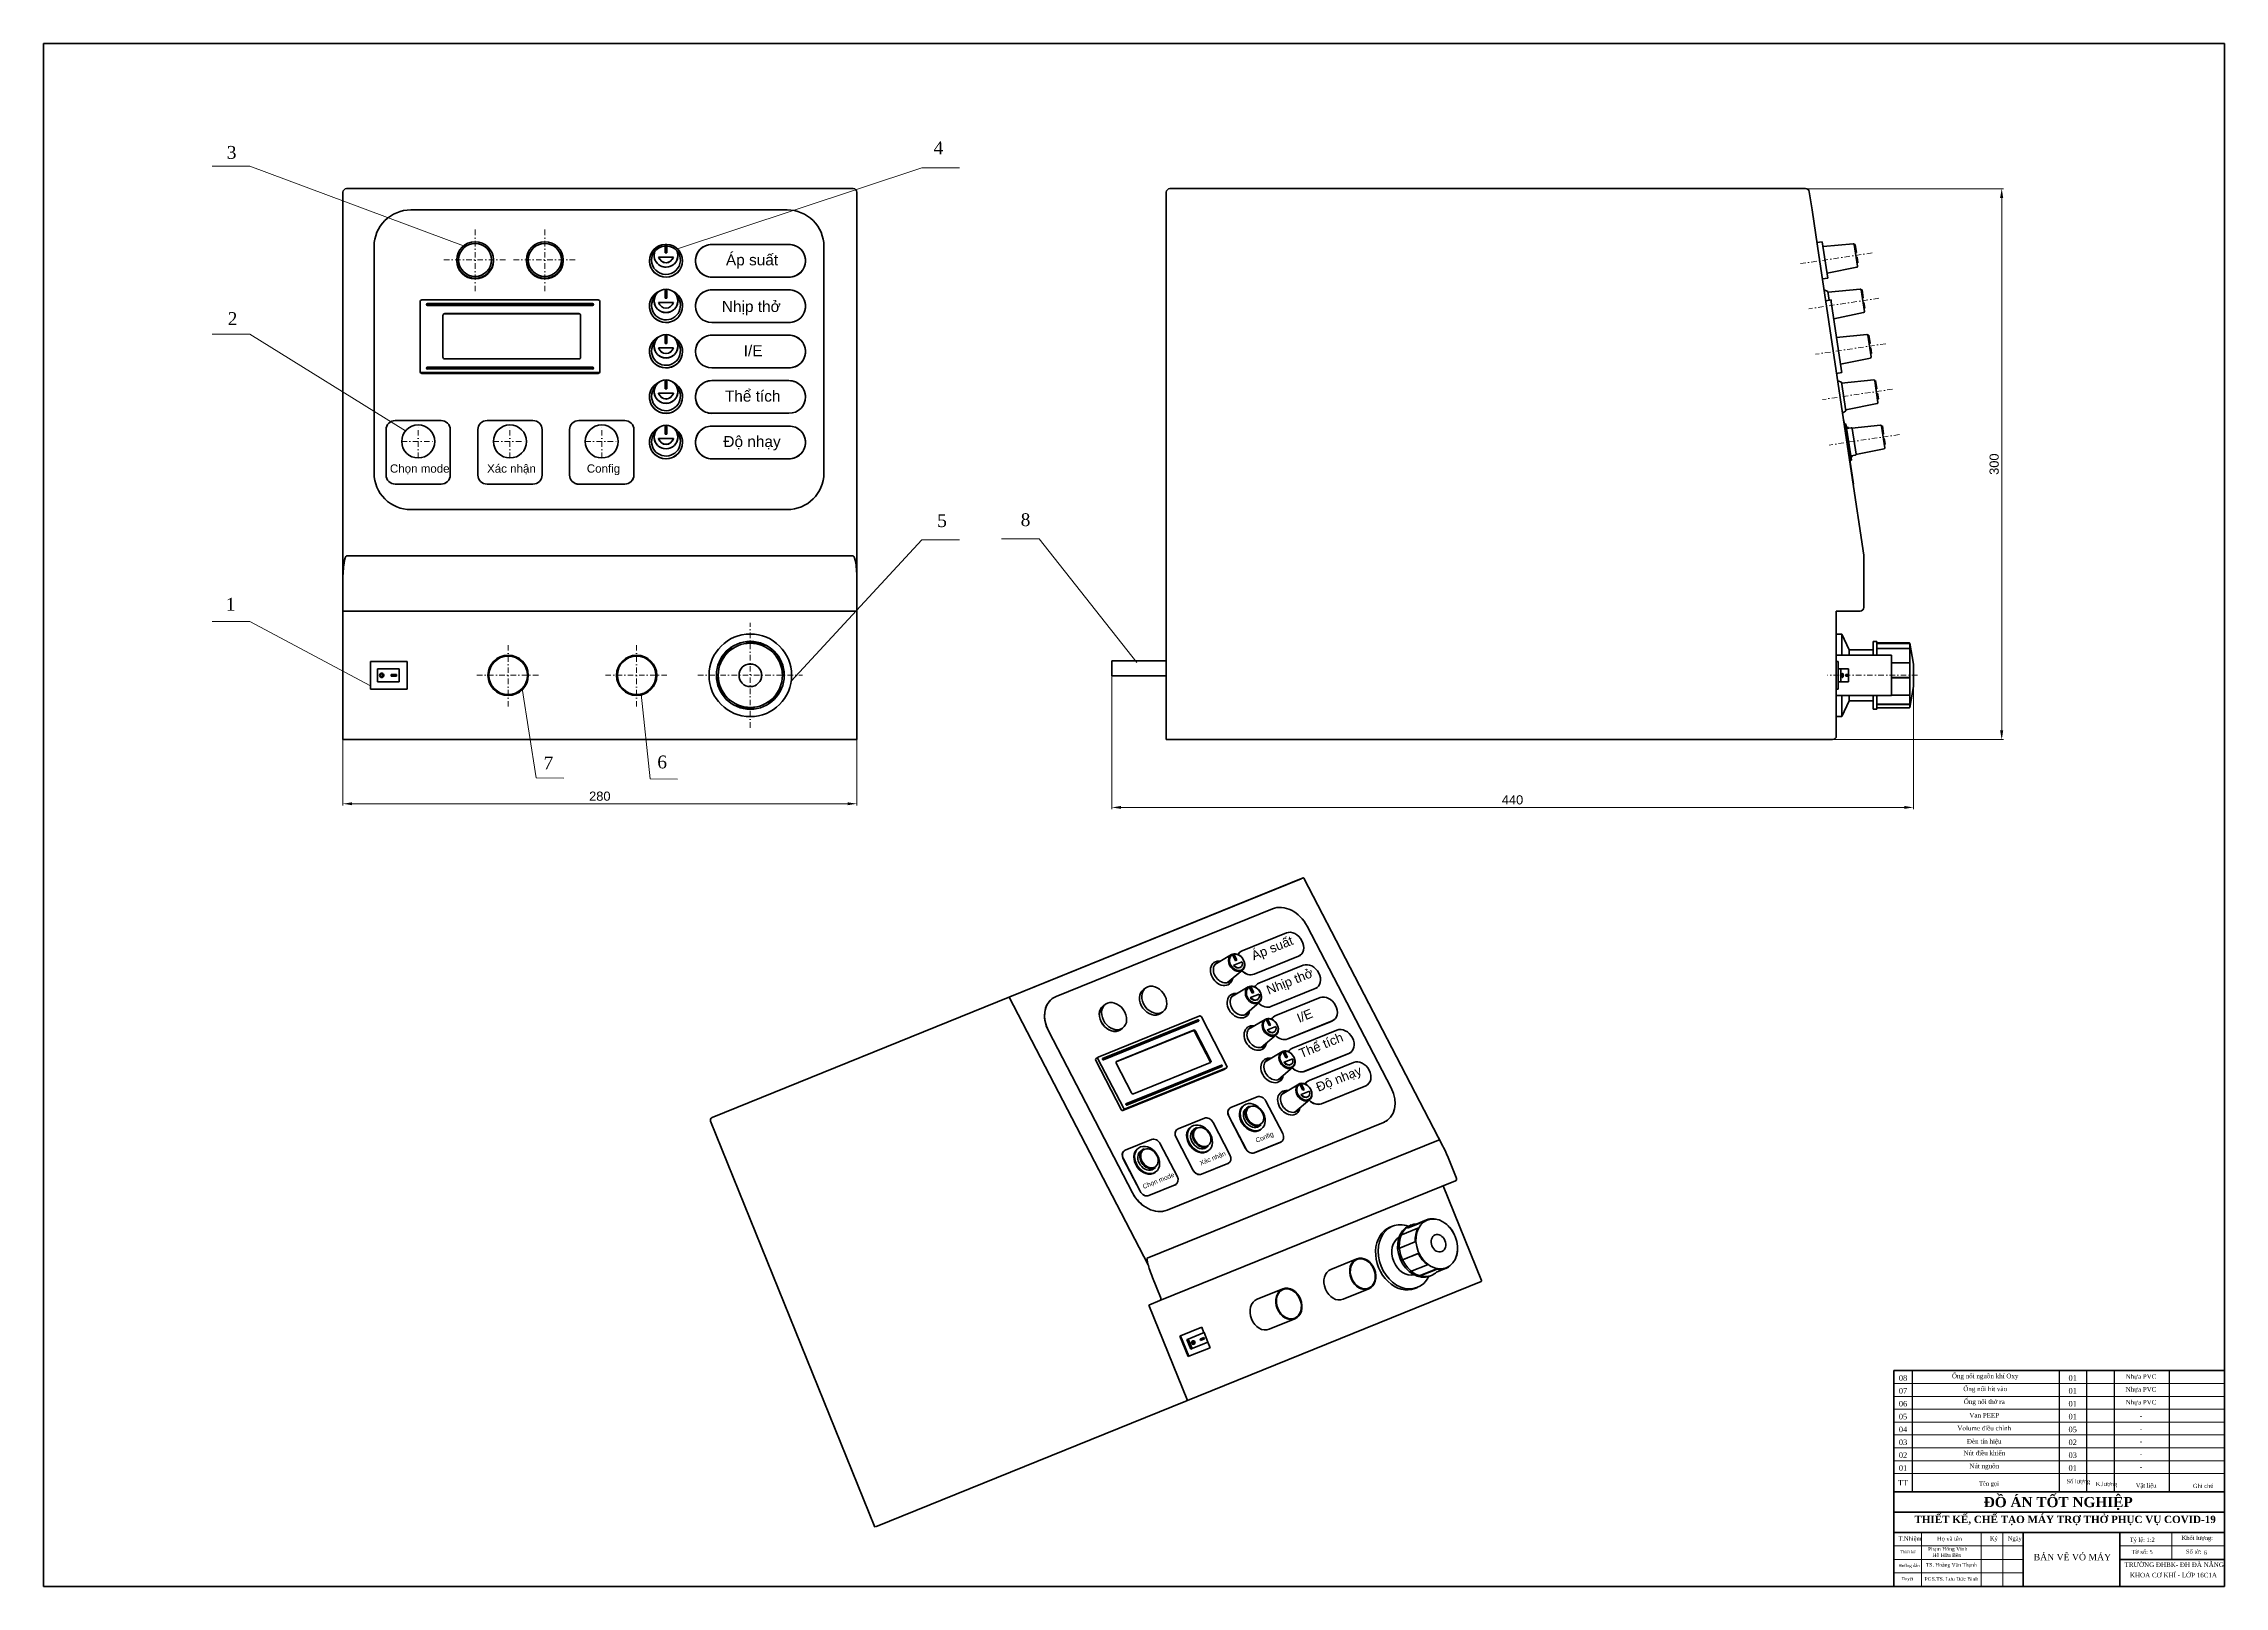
# Model space of a CAD drawing. Header units: inches. Extents: x -122986 to 27550, y -4965 to 6170.
# Drawn here: x 6539 to 7727, y 395 to 1235 of the extents above; entities that cross this region are included whole.
import ezdxf

# ---------------------------------------------------------------- set-up
doc = ezdxf.new("R2010")
doc.units = ezdxf.units.IN
doc.header["$LTSCALE"] = 2
doc.header["$MEASUREMENT"] = 0
doc.linetypes.add('DASHDOT', pattern=[1, 0.5, -0.25, 0, -0.25])
for name, color, linetype, lineweight in [('1 Kich Thước', 7, 'Continuous', 15), ('1 mãnh', 7, 'Continuous', 5), ('1 Đường Tâm', 50, 'DASHDOT', 9), ('1 Đậm', 7, 'Continuous', 50), ('đường nhạt', 5, 'Continuous', 25)]:
    doc.layers.add(name, color=color, linetype=linetype, lineweight=lineweight)
doc.layers.add('d-manh', color=2, linetype='Continuous')
doc.layers.add('mat_cat', color=6, linetype='Continuous')
doc.styles.add('hiepnguyen', font='times.ttf', dxfattribs={"height": 3})
doc.styles.add('SON', font='times.ttf')
doc.styles.add('TCVN', font='times.ttf', dxfattribs={"height": 2.5})
doc.styles.add('tinh', font='arial.ttf')
doc.styles.add('vn', font='VTIMEN.TTF', dxfattribs={"height": 4})
doc.dimstyles.new('Tịnh', dxfattribs={"dimtxt": 0.3, "dimasz": 1.5, "dimexe": 1, "dimexo": 0.0625, "dimgap": 0.4, "dimtad": 1, "dimtoh": 1, "dimzin": 0, "dimdsep": 46, "dimtxsty": 'tinh', "dimcen": 0.09, "dimclrd": 256, "dimclre": 256, "dimclrt": 4, "dimadec": 0, "dimazin": 0, "dimtfac": 1, "dimtofl": 0, "dimtmove": 0, "dimatfit": 3, "dimfxl": 1, "dimtfillclr": 4, "dimtolj": 1, "dimtzin": 0, "dimlwd": -1, "dimlwe": -1, "dimarcsym": 0})

# ---------------------------------------------------------------- blocks, each defined once
blk = doc.blocks.new('*D328')
at = {"layer": '1 Kich Thước', "ltscale": 15, "transparency": 16777216}
for p, q in [((6701.6, 856.4), (6701.6, 820.5)), ((6981.6, 856.4), (6981.6, 820.5)), ((6706.6, 821.5), (6976.6, 821.5))]:
    blk.add_line(p, q, dxfattribs=at)
for points in [[(6706.6, 822.3), (6706.6, 820.7), (6701.6, 821.5)], [(6976.6, 822.3), (6976.6, 820.7), (6981.6, 821.5)]]:
    blk.add_solid(points, dxfattribs=at)
at = {"layer": 'Defpoints', "color": 0, "ltscale": 15, "transparency": 16777216}
for p in [(6701.6, 856.4), (6981.6, 856.4), (6981.6, 821.5)]:
    blk.add_point(p, dxfattribs=at)
at = {"layer": '1 Kich Thước', "color": 4, "ltscale": 15, "transparency": 16777216, "insert": (6841.6, 825.6), "char_height": 5, "attachment_point": 5, "style": 'tinh'}
blk.add_mtext('\\A1;280', dxfattribs=at)
blk = doc.blocks.new('*D329')
at = {"layer": '1 Kich Thước', "ltscale": 15, "transparency": 16777216}
for p, q in [((7120.5, 885.2), (7120.5, 818.5)), ((7557.2, 885.2), (7557.2, 818.5)), ((7552.2, 819.5), (7125.5, 819.5))]:
    blk.add_line(p, q, dxfattribs=at)
for points in [[(7125.5, 820.3), (7125.5, 818.7), (7120.5, 819.5)], [(7552.2, 820.3), (7552.2, 818.7), (7557.2, 819.5)]]:
    blk.add_solid(points, dxfattribs=at)
at = {"layer": 'Defpoints', "color": 0, "ltscale": 15, "transparency": 16777216}
for p in [(7120.5, 885.3), (7557.2, 885.3), (7120.5, 819.5)]:
    blk.add_point(p, dxfattribs=at)
at = {"layer": '1 Kich Thước', "color": 4, "ltscale": 15, "transparency": 16777216, "insert": (7338.8, 823.6), "char_height": 5, "attachment_point": 5, "style": 'tinh'}
blk.add_mtext('\\A1;440', dxfattribs=at)
blk = doc.blocks.new('*D330')
at = {"layer": '1 Kich Thước', "ltscale": 15, "transparency": 16777216}
for p, q in [((7498.5, 1156.4), (7606.3, 1156.4)), ((7605.3, 1151.4), (7605.3, 861.4)), ((7498.5, 856.4), (7606.3, 856.4))]:
    blk.add_line(p, q, dxfattribs=at)
for points in [[(7604.4, 1151.4), (7606.1, 1151.4), (7605.3, 1156.4)], [(7604.4, 861.4), (7606.1, 861.4), (7605.3, 856.4)]]:
    blk.add_solid(points, dxfattribs=at)
at = {"layer": 'Defpoints', "color": 0, "ltscale": 15, "transparency": 16777216}
for p in [(7498.5, 1156.4), (7498.5, 856.4), (7605.3, 856.4)]:
    blk.add_point(p, dxfattribs=at)
at = {"layer": '1 Kich Thước', "color": 4, "ltscale": 15, "transparency": 16777216, "insert": (7601.2, 1006.4), "char_height": 5, "attachment_point": 5, "rotation": 90, "style": 'tinh'}
blk.add_mtext('\\A1;300', dxfattribs=at)

msp = doc.modelspace()

# ---------------------------------------------------------------- linework, layer by layer
at = {"lineweight": 20, "ltscale": 2}
for p, q in [((7546.53, 417.415), (7617.066, 417.415)), ((7561.679, 395.376), (7561.679, 424.762)), ((7594.109, 395.376), (7594.109, 424.762)), ((7605.816, 395.376), (7605.816, 424.762)), ((7669.681, 417.415), (7726.593, 417.415)), ((7697.948, 410.069), (7697.948, 424.762)), ((7546.53, 410.069), (7617.066, 410.069)), ((7546.53, 402.722), (7617.066, 402.722))]:
    msp.add_line(p, q, dxfattribs=at)
at = {"layer": '1 Kich Thước', "ltscale": 15}
msp.add_line((7120.47, 885.271), (7120.47, 891.24), dxfattribs=at)
at = {"layer": '1 mãnh', "lineweight": 13, "ltscale": 15}
for p, q in [((6651.011, 1168.663), (6630.502, 1168.663)), ((7037.511, 1167.663), (7017.002, 1167.663)), ((6651.011, 1077.163), (6630.502, 1077.163)), ((7037.511, 965.163), (7017.002, 965.163)), ((7081.011, 965.663), (7060.502, 965.663)), ((6651.011, 920.663), (6630.502, 920.663)), ((7150.191, 918.756), (7150.191, 918.756)), ((6822, 835.454), (6807.002, 835.663)), ((6883.934, 834.927), (6868.936, 835.136))]:
    msp.add_line(p, q, dxfattribs=at)
at = {"layer": '1 mãnh', "lineweight": 13}
for p, q in [((6651.011, 1168.663), (6767.417, 1125.327)), ((7017.002, 1167.663), (6882.807, 1123.285)), ((6651.011, 1077.163), (6735.768, 1024.576)), ((7017.002, 965.163), (6945.851, 888.266)), ((7081.011, 965.663), (7134.213, 898.396)), ((6651.011, 920.663), (6716.646, 885.686)), ((6807.002, 835.663), (6799.231, 884.168)), ((6868.936, 835.136), (6864.131, 881.227)), ((7726.593, 505.821), (7546.53, 505.821)), ((7726.593, 498.819), (7546.53, 498.819)), ((7546.53, 491.816), (7726.593, 491.816)), ((7726.593, 484.814), (7546.53, 484.814)), ((7726.593, 477.812), (7546.53, 477.812)), ((7726.593, 470.809), (7546.53, 470.809)), ((7726.593, 463.807), (7546.53, 463.807)), ((7546.53, 456.804), (7726.593, 456.804))]:
    msp.add_line(p, q, dxfattribs=at)
at = {"layer": '1 Đường Tâm', "lineweight": 9, "ltscale": 3}
for p, q in [((6773.646, 1100.591), (6773.646, 1134.591)), ((6811.646, 1100.591), (6811.646, 1134.591)), ((6756.646, 1117.591), (6790.646, 1117.591)), ((6794.646, 1117.591), (6828.646, 1117.591)), ((7534.69, 1121.437), (7495.765, 1115.598)), ((7538.398, 1096.713), (7500.199, 1090.983)), ((7542.107, 1071.99), (7503.907, 1066.26)), ((7545.815, 1047.266), (7507.616, 1041.536)), ((6742.646, 1009.771), (6742.646, 1027.771)), ((6792.646, 1009.771), (6792.646, 1027.771)), ((6842.646, 1009.771), (6842.646, 1027.771)), ((7549.524, 1022.543), (7511.324, 1016.813)), ((6733.646, 1018.771), (6751.646, 1018.771)), ((6783.646, 1018.771), (6801.646, 1018.771)), ((6833.646, 1018.771), (6851.646, 1018.771)), ((6923.575, 862.928), (6923.575, 919.928)), ((6791.646, 874.428), (6791.646, 908.428)), ((6861.646, 874.428), (6861.646, 908.428)), ((6774.646, 891.428), (6808.646, 891.428)), ((6844.646, 891.428), (6878.646, 891.428)), ((6895.075, 891.428), (6952.075, 891.428)), ((7559.376, 891.428), (7510.359, 891.428))]:
    msp.add_line(p, q, dxfattribs=at)
at = {"layer": '1 Đậm', "lineweight": 50}
for p, q in [((6701.646, 942.946), (6701.646, 1154.428)), ((6979.646, 1156.428), (6703.646, 1156.428)), ((6703.646, 1156.428), (6979.646, 1156.428)), ((6981.646, 1154.43), (6981.646, 942.946)), ((6981.646, 1154.428), (6981.646, 942.946)), ((7150.191, 1154.428), (7150.191, 856.428)), ((7150.191, 856.428), (7150.191, 1154.428)), ((7152.191, 1156.428), (7498.469, 1156.428)), ((6943.646, 1144.843), (6738.646, 1144.843)), ((6718.646, 1125.065), (6718.646, 1001.447)), ((6763.646, 1117.591), (6763.646, 1117.153)), ((6783.646, 1117.146), (6783.646, 1117.591)), ((6783.646, 1117.146), (6783.646, 1117.153)), ((6801.646, 1117.591), (6801.646, 1117.153)), ((6821.646, 1117.146), (6821.646, 1117.591)), ((6821.646, 1117.146), (6821.646, 1117.153)), ((6873.646, 1119.123), (6873.646, 1119.198)), ((6881.646, 1119.198), (6873.646, 1119.198)), ((6877.146, 1126.077), (6877.146, 1121.628)), ((6877.146, 1121.628), (6877.146, 1121.554)), ((6877.146, 1121.628), (6878.146, 1121.628)), ((6877.146, 1121.554), (6878.146, 1121.554)), ((6878.146, 1121.628), (6878.146, 1126.077)), ((6878.146, 1121.628), (6878.146, 1121.554)), ((6881.646, 1119.198), (6881.646, 1119.123)), ((6886.646, 1117.146), (6886.646, 1117.153)), ((6893.646, 1117.16), (6893.646, 1117.153)), ((6944.646, 1126.061), (6902.646, 1126.061)), ((6902.646, 1126.053), (6944.646, 1126.053)), ((6902.646, 1126.046), (6944.646, 1126.046)), ((6953.646, 1117.146), (6953.646, 1117.16)), ((6963.646, 1001.447), (6963.646, 1125.065)), ((7507.567, 1127.48), (7504.65, 1127.042)), ((7504.946, 1125.065), (7523.489, 1001.447)), ((7507.567, 1127.48), (7510.534, 1107.701)), ((7524.433, 1126.447), (7507.961, 1124.852)), ((7525.47, 1126.098), (7524.976, 1126.024)), ((7524.979, 1126.003), (7524.976, 1126.024)), ((7526.749, 1114.201), (7524.976, 1126.024)), ((7525.473, 1126.077), (7524.979, 1126.003)), ((7525.473, 1126.077), (7525.47, 1126.098)), ((7525.473, 1126.077), (7526.141, 1121.628)), ((7526.141, 1121.628), (7525.646, 1121.554)), ((7526.011, 1119.123), (7526.505, 1119.198)), ((7526.505, 1119.198), (7526.968, 1116.109)), ((6902.646, 1108.26), (6944.646, 1108.26)), ((6944.646, 1108.253), (6902.646, 1108.253)), ((7507.616, 1107.264), (7510.534, 1107.701)), ((7510.14, 1110.329), (7526.354, 1113.637)), ((7526.474, 1116.035), (7526.968, 1116.109)), ((6743.646, 1094.845), (6743.646, 1057.266)), ((6840.646, 1095.834), (6744.646, 1095.834)), ((6747.646, 1093.856), (6837.646, 1093.856)), ((6837.646, 1093.782), (6747.646, 1093.782)), ((6841.646, 1057.266), (6841.646, 1094.845)), ((6873.646, 1094.4), (6873.646, 1094.474)), ((6881.646, 1094.474), (6873.646, 1094.474)), ((6877.146, 1101.354), (6877.146, 1096.904)), ((6877.146, 1096.904), (6877.146, 1096.83)), ((6877.146, 1096.904), (6878.146, 1096.904)), ((6877.146, 1096.83), (6878.146, 1096.83)), ((6878.146, 1096.904), (6878.146, 1101.354)), ((6878.146, 1096.904), (6878.146, 1096.83)), ((6881.646, 1094.474), (6881.646, 1094.4)), ((6944.646, 1101.337), (6902.646, 1101.337)), ((6902.646, 1101.33), (6944.646, 1101.33)), ((6902.646, 1101.323), (6944.646, 1101.323)), ((7508.556, 1101.337), (7508.506, 1101.33)), ((7510.606, 1100.477), (7508.511, 1101.301)), ((7508.556, 1101.337), (7508.564, 1101.28)), ((7509.397, 1095.396), (7512.314, 1095.834)), ((7512.314, 1095.834), (7509.397, 1095.396)), ((7510.606, 1100.477), (7511.325, 1095.685)), ((7528.141, 1101.724), (7510.673, 1100.032)), ((7512.314, 1095.834), (7512.462, 1094.845)), ((7512.462, 1094.845), (7518.099, 1057.266)), ((7529.179, 1101.374), (7528.684, 1101.3)), ((7528.684, 1101.3), (7530.457, 1089.478)), ((7528.684, 1101.3), (7528.687, 1101.28)), ((7529.182, 1101.354), (7528.687, 1101.28)), ((7529.179, 1101.374), (7529.182, 1101.354)), ((7529.182, 1101.354), (7529.849, 1096.904)), ((7529.849, 1096.904), (7529.355, 1096.83)), ((7529.719, 1094.4), (7530.214, 1094.474)), ((7530.677, 1091.386), (7530.214, 1094.474)), ((6837.646, 1092.833), (6747.646, 1092.833)), ((6756.146, 1087.428), (6756.146, 1087.285)), ((6756.146, 1064.683), (6756.146, 1087.428)), ((6757.146, 1088.417), (6830.146, 1088.417)), ((6830.146, 1088.269), (6757.146, 1088.269)), ((6831.146, 1087.285), (6831.146, 1087.428)), ((6831.146, 1087.428), (6831.146, 1064.683)), ((6886.646, 1092.422), (6886.646, 1092.43)), ((6893.646, 1092.437), (6893.646, 1092.43)), ((6902.646, 1083.537), (6944.646, 1083.537)), ((6944.646, 1083.529), (6902.646, 1083.529)), ((6953.646, 1092.422), (6953.646, 1092.437)), ((7513.848, 1085.606), (7530.063, 1088.914)), ((7530.182, 1091.312), (7530.677, 1091.386)), ((6881.646, 1069.751), (6873.646, 1069.751)), ((6873.646, 1069.677), (6873.646, 1069.751)), ((6877.146, 1076.63), (6877.146, 1072.181)), ((6877.146, 1072.181), (6877.146, 1072.107)), ((6877.146, 1072.181), (6878.146, 1072.181)), ((6877.146, 1072.107), (6878.146, 1072.107)), ((6878.146, 1072.181), (6878.146, 1076.63)), ((6878.146, 1072.181), (6878.146, 1072.107)), ((6881.646, 1069.751), (6881.646, 1069.677)), ((6944.646, 1076.614), (6902.646, 1076.614)), ((6902.646, 1076.607), (6944.646, 1076.607)), ((6902.646, 1076.599), (6944.646, 1076.599)), ((7531.85, 1077), (7515.378, 1075.405)), ((7532.887, 1076.651), (7532.393, 1076.577)), ((7532.393, 1076.577), (7534.166, 1064.754)), ((7532.393, 1076.577), (7532.396, 1076.556)), ((7532.89, 1076.63), (7532.396, 1076.556)), ((7532.887, 1076.651), (7532.89, 1076.63)), ((7532.89, 1076.63), (7533.558, 1072.181)), ((7533.558, 1072.181), (7533.063, 1072.107)), ((7533.428, 1069.677), (7533.922, 1069.751)), ((7534.385, 1066.662), (7533.922, 1069.751)), ((6747.646, 1059.243), (6837.646, 1059.243)), ((6837.646, 1059.169), (6747.646, 1059.169)), ((6837.646, 1058.22), (6747.646, 1058.22)), ((6830.146, 1063.694), (6757.146, 1063.694)), ((6886.646, 1067.699), (6886.646, 1067.706)), ((6893.646, 1067.714), (6893.646, 1067.699)), ((6902.646, 1058.813), (6944.646, 1058.813)), ((6944.646, 1058.806), (6902.646, 1058.806)), ((6953.646, 1067.699), (6953.646, 1067.714)), ((7517.557, 1060.882), (7533.771, 1064.19)), ((7533.891, 1066.588), (7534.385, 1066.662)), ((6743.646, 1057.266), (6743.646, 1056.82)), ((6743.646, 1056.82), (6743.646, 1057.26)), ((6744.646, 1056.277), (6840.646, 1056.277)), ((6840.646, 1055.839), (6744.646, 1055.839)), ((6841.646, 1057.266), (6841.646, 1056.82)), ((6841.646, 1057.26), (6841.646, 1056.82)), ((6877.146, 1051.907), (6877.146, 1047.458)), ((6877.146, 1047.458), (6877.146, 1047.383)), ((6877.146, 1047.458), (6878.146, 1047.458)), ((6877.146, 1047.383), (6878.146, 1047.383)), ((6878.146, 1047.458), (6878.146, 1051.907)), ((6878.146, 1047.458), (6878.146, 1047.383)), ((6944.646, 1051.891), (6902.646, 1051.891)), ((6902.646, 1051.883), (6944.646, 1051.883)), ((6902.646, 1051.876), (6944.646, 1051.876)), ((7518.247, 1056.277), (7515.33, 1055.839)), ((7518.247, 1056.277), (7515.33, 1055.839)), ((7515.973, 1051.891), (7515.923, 1051.883)), ((7518.023, 1051.031), (7515.928, 1051.855)), ((7515.973, 1051.891), (7515.981, 1051.834)), ((7518.023, 1051.031), (7520.351, 1035.514)), ((7535.558, 1052.277), (7518.09, 1050.585)), ((7518.099, 1057.266), (7518.247, 1056.277)), ((7536.596, 1051.928), (7536.101, 1051.853)), ((7536.101, 1051.853), (7537.874, 1040.031)), ((7536.101, 1051.853), (7536.104, 1051.833)), ((7536.599, 1051.907), (7536.104, 1051.833)), ((7536.596, 1051.928), (7536.599, 1051.907)), ((7536.599, 1051.907), (7537.266, 1047.458)), ((7537.266, 1047.458), (7536.772, 1047.383)), ((6868.646, 1042.983), (6868.646, 1042.975)), ((6881.646, 1045.027), (6873.646, 1045.027)), ((6873.646, 1044.953), (6873.646, 1045.027)), ((6881.646, 1045.027), (6881.646, 1044.953)), ((6886.646, 1042.975), (6886.646, 1042.983)), ((6893.646, 1042.99), (6893.646, 1042.975)), ((6902.646, 1034.09), (6944.646, 1034.09)), ((6944.646, 1034.082), (6902.646, 1034.082)), ((6953.646, 1042.975), (6953.646, 1042.99)), ((7518.589, 1034.111), (7520.351, 1035.514)), ((7518.643, 1034.09), (7518.594, 1034.082)), ((7518.634, 1034.147), (7518.643, 1034.09)), ((7520.284, 1035.959), (7537.48, 1039.467)), ((7537.136, 1044.953), (7537.631, 1045.027)), ((7537.599, 1041.865), (7538.094, 1041.939)), ((7538.094, 1041.939), (7537.631, 1045.027)), ((6725.146, 1025.204), (6725.146, 1000.481)), ((6755.146, 1030.149), (6730.146, 1030.149)), ((6760.146, 1000.481), (6760.146, 1025.204)), ((6775.146, 1025.204), (6775.146, 1000.481)), ((6805.146, 1030.149), (6780.146, 1030.149)), ((6810.146, 1000.481), (6810.146, 1025.204)), ((6825.146, 1025.204), (6825.146, 1000.481)), ((6855.146, 1030.149), (6830.146, 1030.149)), ((6860.146, 1000.481), (6860.146, 1025.204)), ((6877.146, 1027.183), (6877.146, 1022.734)), ((6877.146, 1022.734), (6877.146, 1022.66)), ((6877.146, 1022.734), (6878.146, 1022.734)), ((6877.146, 1022.66), (6878.146, 1022.66)), ((6878.146, 1022.734), (6878.146, 1027.183)), ((6878.146, 1022.734), (6878.146, 1022.66)), ((6944.646, 1027.167), (6902.646, 1027.167)), ((6902.646, 1027.16), (6944.646, 1027.16)), ((6902.646, 1027.152), (6944.646, 1027.152)), ((7519.187, 1030.127), (7519.236, 1030.134)), ((7519.236, 1030.134), (7519.187, 1030.127)), ((7519.236, 1030.134), (7519.335, 1030.149)), ((7519.335, 1030.149), (7519.236, 1030.134)), ((7519.335, 1030.149), (7520.077, 1025.204)), ((7520.423, 1028.29), (7519.632, 1028.171)), ((7520.077, 1025.204), (7523.786, 1000.481)), ((7520.423, 1028.29), (7523.39, 1008.511)), ((7521.732, 1026.307), (7520.657, 1026.73)), ((7523.266, 1026.188), (7520.794, 1025.817)), ((7521.732, 1026.307), (7521.783, 1025.966)), ((7539.267, 1027.554), (7523.696, 1026.046)), ((7523.835, 1025.768), (7525.912, 1011.923)), ((7540.304, 1027.204), (7539.81, 1027.13)), ((7539.81, 1027.13), (7541.583, 1015.308)), ((7539.81, 1027.13), (7539.813, 1027.109)), ((7540.307, 1027.183), (7539.813, 1027.109)), ((7540.304, 1027.204), (7540.307, 1027.183)), ((7540.307, 1027.183), (7540.975, 1022.734)), ((7540.975, 1022.734), (7540.48, 1022.66)), ((6868.646, 1018.259), (6868.646, 1018.252)), ((6873.646, 1020.23), (6873.646, 1020.304)), ((6881.646, 1020.304), (6873.646, 1020.304)), ((6881.646, 1020.304), (6881.646, 1020.23)), ((6886.646, 1018.252), (6886.646, 1018.259)), ((6893.646, 1018.267), (6893.646, 1018.252)), ((6953.646, 1018.252), (6953.646, 1018.267)), ((7523.019, 1010.983), (7525.491, 1011.354)), ((7523.156, 1010.071), (7524.059, 1010.79)), ((7524.008, 1011.132), (7524.059, 1010.79)), ((7525.86, 1011.616), (7541.188, 1014.743)), ((7540.845, 1020.23), (7541.339, 1020.304)), ((7541.308, 1017.141), (7541.802, 1017.215)), ((7541.802, 1017.215), (7541.339, 1020.304)), ((6718.646, 1001.44), (6718.646, 1001.447)), ((6718.646, 1001.447), (6718.646, 1001.44)), ((6725.146, 1000.481), (6725.146, 1000.466)), ((6725.146, 1000.469), (6725.146, 1000.478)), ((6760.146, 1000.481), (6760.146, 1000.466)), ((6760.146, 1000.478), (6760.146, 1000.469)), ((6760.146, 1000.463), (6760.146, 1000.454)), ((6775.146, 1000.481), (6775.146, 1000.466)), ((6810.146, 1000.481), (6810.146, 1000.466)), ((6810.146, 1000.478), (6810.146, 1000.469)), ((6810.146, 1000.463), (6810.146, 1000.454)), ((6825.146, 1000.481), (6825.146, 1000.466)), ((6825.146, 1000.469), (6825.146, 1000.478)), ((6825.146, 1000.454), (6825.146, 1000.463)), ((6860.146, 1000.481), (6860.146, 1000.466)), ((6860.146, 1000.478), (6860.146, 1000.469)), ((6860.146, 1000.463), (6860.146, 1000.454)), ((6902.646, 1009.366), (6944.646, 1009.366)), ((6944.646, 1009.359), (6902.646, 1009.359)), ((6963.646, 1001.447), (6963.646, 1001.44)), ((6963.646, 1001.447), (6963.646, 1001.44)), ((7522.599, 1008.392), (7523.39, 1008.511)), ((7523.786, 1000.481), (7524.527, 995.536)), ((6730.146, 995.536), (6755.146, 995.536)), ((6730.146, 995.521), (6755.146, 995.521)), ((6730.146, 995.521), (6755.146, 995.521)), ((6755.146, 995.514), (6730.146, 995.514)), ((6780.146, 995.536), (6805.146, 995.536)), ((6780.146, 995.521), (6805.146, 995.521)), ((6780.146, 995.521), (6805.146, 995.521)), ((6805.146, 995.514), (6780.146, 995.514)), ((6830.146, 995.536), (6855.146, 995.536)), ((6830.146, 995.521), (6855.146, 995.521)), ((6830.146, 995.521), (6855.146, 995.521)), ((6855.146, 995.514), (6830.146, 995.514)), ((7524.428, 995.521), (7524.379, 995.514)), ((7524.428, 995.521), (7524.379, 995.514)), ((7524.527, 995.536), (7524.428, 995.521)), ((7524.527, 995.536), (7524.428, 995.521)), ((6738.646, 981.669), (6943.646, 981.669)), ((6738.646, 981.661), (6943.646, 981.661)), ((6703.646, 956.428), (6979.646, 956.428)), ((7530.191, 956.766), (7530.191, 942.946)), ((6701.646, 928.428), (6701.646, 942.946)), ((6981.646, 928.428), (6981.646, 942.946)), ((7530.191, 928.428), (7530.191, 942.946)), ((6701.646, 926.428), (6701.646, 928.428)), ((6981.646, 926.428), (6981.646, 928.428)), ((6701.646, 926.428), (6701.646, 856.428)), ((6981.646, 926.428), (6701.646, 926.428)), ((6701.646, 856.428), (6701.646, 926.428)), ((6981.646, 926.428), (6701.646, 926.428)), ((6981.646, 926.428), (6981.646, 856.428)), ((6981.646, 926.428), (6981.646, 856.428)), ((7515.191, 858.42), (7515.191, 926.428)), ((7515.191, 926.428), (7515.191, 858.428)), ((7515.191, 926.428), (7528.191, 926.428)), ((7518.191, 913.928), (7515.191, 913.928)), ((7518.191, 913.928), (7518.191, 902.428)), ((7518.191, 913.928), (7518.191, 902.428)), ((7522.191, 905.35), (7518.191, 913.928)), ((7522.191, 905.35), (7522.191, 902.428)), ((7522.191, 905.35), (7522.191, 902.428)), ((7535.191, 905.35), (7522.191, 905.35)), ((7535.191, 902.428), (7535.191, 909.928)), ((7537.191, 909.928), (7535.191, 909.928)), ((7537.191, 902.428), (7537.191, 909.928)), ((7554.758, 909.178), (7537.191, 909.178)), ((7554.758, 909.038), (7537.191, 909.038)), ((7555.191, 908.786), (7537.191, 908.786)), ((7554.758, 906.119), (7537.191, 906.119)), ((7555.191, 908.928), (7555.191, 908.786)), ((7555.191, 908.928), (7555.191, 873.928)), ((7555.191, 873.928), (7555.191, 908.928)), ((7557.191, 897.586), (7555.191, 908.928)), ((7555.191, 898.177), (7555.191, 905.933)), ((6716.646, 898.928), (6716.646, 883.928)), ((6736.646, 898.928), (6716.646, 898.928)), ((6732.248, 894.928), (6720.429, 894.928)), ((6720.429, 894.928), (6720.429, 887.928)), ((6722.793, 892.678), (6722.776, 892.678)), ((6730.813, 891.928), (6727.977, 891.928)), ((6727.977, 891.928), (6727.977, 890.928)), ((6730.813, 891.928), (6730.829, 891.928)), ((6730.813, 890.928), (6730.813, 891.928)), ((6730.829, 890.928), (6730.829, 891.928)), ((6732.248, 894.928), (6732.248, 887.928)), ((6736.646, 883.928), (6736.646, 898.928)), ((7545.191, 902.428), (7515.191, 902.428)), ((7516.191, 898.928), (7515.191, 898.928)), ((7516.191, 898.928), (7516.191, 883.928)), ((7517.691, 894.928), (7516.191, 894.928)), ((7521.761, 894.928), (7517.691, 894.928)), ((7517.691, 894.928), (7517.691, 887.928)), ((7518.552, 892.678), (7518.505, 892.678)), ((7520.343, 891.928), (7520.296, 891.928)), ((7520.296, 891.928), (7520.296, 890.928)), ((7521.32, 891.928), (7520.343, 891.928)), ((7520.343, 891.928), (7520.343, 890.928)), ((7521.32, 890.928), (7521.32, 891.928)), ((7521.761, 894.928), (7521.761, 887.928)), ((7545.191, 902.428), (7545.191, 880.428)), ((7554.758, 898.303), (7545.191, 898.303)), ((7555.191, 898.177), (7545.191, 898.177)), ((7557.191, 897.586), (7557.191, 885.271)), ((6716.646, 883.928), (6736.646, 883.928)), ((6732.248, 887.928), (6720.429, 887.928)), ((6722.776, 890.178), (6722.793, 890.178)), ((6727.977, 890.928), (6730.813, 890.928)), ((6730.813, 890.928), (6730.829, 890.928)), ((7516.191, 883.928), (7515.191, 883.928)), ((7515.191, 880.428), (7545.191, 880.428)), ((7517.691, 887.928), (7516.191, 887.928)), ((7521.761, 887.928), (7517.691, 887.928)), ((7518.191, 880.429), (7518.191, 868.928)), ((7518.191, 880.429), (7518.191, 868.928)), ((7518.505, 890.178), (7518.552, 890.178)), ((7520.343, 890.928), (7520.296, 890.928)), ((7520.343, 890.928), (7521.32, 890.928)), ((7522.191, 880.428), (7522.191, 877.507)), ((7522.191, 880.428), (7522.191, 877.507)), ((7535.191, 872.928), (7535.191, 880.43)), ((7537.191, 872.928), (7537.191, 880.43)), ((7555.191, 890.201), (7545.191, 890.201)), ((7554.758, 890.146), (7545.191, 890.146)), ((7554.758, 880.693), (7545.191, 880.693)), ((7555.191, 880.819), (7555.191, 890.201)), ((7555.191, 873.928), (7557.191, 885.271)), ((7515.191, 868.928), (7518.191, 868.928)), ((7518.191, 868.928), (7522.191, 877.507)), ((7522.191, 877.507), (7535.191, 877.507)), ((7535.191, 872.928), (7537.191, 872.928)), ((7555.191, 875.696), (7537.191, 875.696)), ((7554.758, 875.455), (7537.191, 875.455)), ((7537.191, 873.678), (7554.758, 873.678)), ((7555.191, 873.928), (7555.191, 875.696)), ((6981.646, 856.428), (6701.646, 856.428)), ((6981.646, 856.428), (6701.646, 856.428)), ((7152.191, 856.428), (7150.191, 856.428)), ((7152.191, 856.428), (7513.191, 856.428)), ((7064.903, 716.344), (7224.727, 781.08)), ((7223.634, 780.637), (7064.907, 716.345)), ((7300.909, 635.068), (7225.105, 780.94)), ((7208.049, 764.325), (7090.154, 716.572)), ((7215.608, 751.175), (7191.454, 741.391)), ((7272.685, 666.736), (7226.88, 754.881)), ((7185.706, 739.359), (7176.595, 733.941)), ((7186.437, 739.374), (7186.228, 739.225)), ((7186.228, 739.225), (7187.877, 736.052)), ((7186.437, 739.374), (7188.086, 736.201)), ((7188.661, 736.434), (7187.013, 739.607)), ((7190.579, 740.913), (7190.558, 740.898)), ((7222.183, 738.467), (7198.029, 728.684)), ((7198.05, 728.699), (7222.204, 738.482)), ((7223.057, 738.946), (7223.078, 738.961)), ((7183.591, 724.103), (7191.7, 730.93)), ((7186.765, 733.504), (7186.974, 733.653)), ((7191.574, 735.517), (7186.974, 733.653)), ((7187.877, 736.052), (7188.452, 736.285)), ((7188.086, 736.201), (7187.877, 736.052)), ((7188.086, 736.201), (7188.661, 736.434)), ((7188.661, 736.434), (7188.452, 736.285)), ((7190.61, 732.453), (7190.819, 732.602)), ((7224.769, 733.546), (7200.615, 723.763)), ((6902.827, 650.696), (7064.898, 716.342)), ((6902.832, 650.698), (7064.903, 716.344)), ((7140.276, 570.5), (7064.559, 716.205)), ((7088.21, 715.508), (7088.19, 715.493)), ((7138.994, 721.23), (7137.76, 720.352)), ((7184.505, 723.324), (7184.505, 723.324)), ((7194.867, 721.73), (7185.757, 716.312)), ((7192.752, 706.474), (7200.861, 713.301)), ((7195.598, 721.745), (7195.389, 721.596)), ((7195.389, 721.596), (7197.038, 718.423)), ((7195.598, 721.745), (7197.247, 718.572)), ((7195.926, 715.875), (7196.135, 716.024)), ((7200.736, 717.888), (7196.135, 716.024)), ((7197.822, 718.805), (7196.174, 721.978)), ((7197.038, 718.423), (7197.613, 718.656)), ((7197.247, 718.572), (7197.038, 718.423)), ((7197.247, 718.572), (7197.822, 718.805)), ((7197.822, 718.805), (7197.613, 718.656)), ((7199.74, 723.284), (7199.719, 723.269)), ((7199.771, 714.824), (7199.98, 714.973)), ((7231.344, 720.838), (7207.19, 711.055)), ((7207.211, 711.07), (7231.365, 720.853)), ((7233.93, 715.917), (7209.776, 706.134)), ((7232.219, 721.317), (7232.239, 721.332)), ((7168.37, 705.952), (7113.161, 683.589)), ((7167.169, 703.694), (7115.41, 682.729)), ((7115.549, 682.85), (7167.376, 703.842)), ((7167.656, 703.072), (7115.897, 682.108)), ((7117.141, 712.378), (7115.907, 711.5)), ((7147.033, 707.313), (7148.267, 708.19)), ((7183.237, 678.684), (7169.312, 705.48)), ((7193.666, 705.695), (7193.666, 705.695)), ((7204.028, 704.101), (7194.918, 698.683)), ((7204.76, 704.116), (7204.55, 703.967)), ((7204.55, 703.967), (7206.199, 700.794)), ((7204.76, 704.116), (7206.408, 700.943)), ((7206.983, 701.176), (7205.335, 704.349)), ((7206.199, 700.794), (7206.774, 701.027)), ((7206.408, 700.943), (7206.199, 700.794)), ((7206.408, 700.943), (7206.983, 701.176)), ((7206.983, 701.176), (7206.774, 701.027)), ((7208.901, 705.655), (7208.88, 705.64)), ((7240.505, 703.209), (7216.351, 693.426)), ((7216.372, 693.441), (7240.526, 703.224)), ((7241.38, 703.688), (7241.4, 703.703)), ((7085.96, 697.795), (7131.765, 609.651)), ((7085.981, 697.81), (7131.786, 609.665)), ((7164.662, 697.92), (7122.85, 680.984)), ((7123.098, 681.213), (7165.08, 698.217)), ((7125.179, 698.461), (7126.413, 699.339)), ((7164.952, 697.95), (7165.371, 698.248)), ((7174.031, 681.229), (7165.603, 697.448)), ((7166.022, 697.745), (7174.45, 681.526)), ((7201.913, 688.845), (7210.022, 695.672)), ((7205.087, 698.246), (7205.296, 698.395)), ((7209.897, 700.259), (7205.296, 698.395)), ((7208.932, 697.195), (7209.141, 697.344)), ((7243.091, 698.288), (7218.937, 688.505)), ((7125.643, 654.978), (7111.718, 681.774)), ((7113.064, 683.536), (7111.83, 682.659)), ((7112.952, 682.651), (7126.877, 655.855)), ((7131.317, 664.056), (7122.889, 680.274)), ((7127.819, 655.383), (7183.028, 677.746)), ((7179.994, 679.013), (7128.235, 658.049)), ((7128.375, 658.169), (7180.202, 679.161)), ((7180.482, 678.392), (7128.723, 657.427)), ((7174.241, 680.588), (7132.259, 663.584)), ((7181.891, 676.921), (7183.125, 677.799)), ((7202.827, 688.066), (7202.827, 688.066)), ((7213.189, 686.472), (7204.079, 681.054)), ((7211.075, 671.216), (7219.183, 678.043)), ((7213.921, 686.487), (7213.711, 686.338)), ((7213.711, 686.338), (7215.36, 683.165)), ((7213.921, 686.487), (7215.569, 683.314)), ((7214.248, 680.617), (7214.457, 680.766)), ((7219.058, 682.63), (7214.457, 680.766)), ((7216.144, 683.547), (7214.496, 686.72)), ((7215.36, 683.165), (7215.935, 683.398)), ((7215.569, 683.314), (7215.36, 683.165)), ((7215.569, 683.314), (7216.144, 683.547)), ((7216.144, 683.547), (7215.935, 683.398)), ((7218.062, 688.026), (7218.041, 688.011)), ((7218.093, 679.566), (7218.302, 679.715)), ((7249.666, 685.58), (7225.512, 675.797)), ((7225.533, 675.812), (7249.687, 685.595)), ((7252.252, 680.659), (7228.098, 670.876)), ((7250.541, 686.059), (7250.562, 686.074)), ((7181.794, 676.868), (7126.585, 654.506)), ((7211.988, 670.437), (7211.988, 670.437)), ((7222.351, 668.843), (7213.24, 663.425)), ((7223.082, 668.858), (7222.872, 668.709)), ((7222.872, 668.709), (7224.521, 665.537)), ((7223.082, 668.858), (7224.73, 665.685)), ((7225.305, 665.918), (7223.657, 669.091)), ((7224.521, 665.537), (7225.096, 665.769)), ((7224.73, 665.685), (7224.521, 665.537)), ((7224.73, 665.685), (7225.305, 665.918)), ((7225.305, 665.918), (7225.096, 665.769)), ((7227.223, 670.397), (7227.202, 670.382)), ((7258.827, 667.951), (7234.673, 658.168)), ((7234.694, 658.183), (7258.848, 667.966)), ((7259.702, 668.43), (7259.723, 668.445)), ((7127.528, 655.353), (7126.273, 654.46)), ((7184.818, 655.837), (7184.797, 655.822)), ((7184.86, 655.867), (7184.818, 655.837)), ((7199.723, 661.956), (7185.346, 656.133)), ((7192.63, 657.34), (7192.295, 657.102)), ((7194.835, 656.454), (7193.789, 655.71)), ((7213.592, 641.966), (7204.431, 659.595)), ((7220.236, 653.587), (7228.344, 660.414)), ((7223.409, 662.988), (7223.618, 663.137)), ((7228.219, 665.001), (7223.618, 663.137)), ((7227.254, 661.937), (7227.463, 662.086)), ((6901.949, 648.614), (6991.449, 427.652)), ((7150.596, 600.206), (7268.491, 647.959)), ((7150.617, 600.221), (7268.512, 647.974)), ((7156.063, 644.19), (7156.042, 644.175)), ((7156.105, 644.219), (7156.063, 644.19)), ((7170.968, 650.309), (7156.591, 644.485)), ((7163.875, 645.693), (7163.541, 645.455)), ((7166.08, 644.807), (7165.034, 644.063)), ((7184.837, 630.319), (7175.676, 647.948)), ((7193.401, 633.768), (7184.24, 651.397)), ((7184.261, 651.412), (7193.422, 633.783)), ((7184.261, 651.412), (7193.422, 633.783)), ((7184.302, 651.442), (7193.463, 633.813)), ((7200.744, 645.931), (7201.789, 646.674)), ((7201.568, 644.063), (7201.903, 644.301)), ((7221.149, 652.808), (7221.149, 652.808)), ((7270.435, 649.023), (7270.456, 649.038)), ((7127.308, 632.543), (7127.287, 632.528)), ((7127.35, 632.572), (7127.308, 632.543)), ((7142.213, 638.662), (7127.836, 632.838)), ((7135.12, 634.046), (7134.786, 633.808)), ((7137.325, 633.16), (7136.279, 632.416)), ((7139.818, 574.061), (7298.545, 638.353)), ((7156.082, 618.672), (7146.921, 636.301)), ((7164.646, 622.121), (7155.485, 639.75)), ((7155.506, 639.765), (7164.667, 622.136)), ((7155.506, 639.765), (7164.667, 622.136)), ((7155.547, 639.795), (7164.709, 622.166)), ((7171.989, 634.284), (7173.034, 635.027)), ((7172.813, 632.416), (7173.148, 632.654)), ((7196.677, 631.269), (7196.635, 631.24)), ((7196.719, 631.299), (7196.677, 631.269)), ((7212.486, 637.231), (7198.108, 631.407)), ((7198.129, 631.422), (7212.507, 637.246)), ((7198.129, 631.422), (7212.507, 637.246)), ((7198.171, 631.452), (7212.549, 637.276)), ((7212.972, 637.497), (7212.993, 637.512)), ((7212.993, 637.512), (7213.035, 637.542)), ((7135.891, 610.474), (7126.73, 628.103)), ((7126.751, 628.118), (7135.912, 610.489)), ((7126.751, 628.118), (7135.912, 610.489)), ((7126.793, 628.148), (7135.954, 610.519)), ((7143.234, 622.637), (7144.279, 623.38)), ((7144.058, 620.769), (7144.393, 621.007)), ((7167.922, 619.622), (7167.88, 619.593)), ((7167.964, 619.652), (7167.922, 619.622)), ((7183.731, 625.584), (7169.353, 619.76)), ((7169.374, 619.775), (7183.752, 625.599)), ((7169.374, 619.775), (7183.752, 625.599)), ((7169.416, 619.805), (7183.794, 625.628)), ((7184.217, 625.85), (7184.238, 625.865)), ((7184.238, 625.865), (7184.28, 625.894)), ((7308.104, 618.057), (7303.744, 628.822)), ((7139.167, 607.975), (7139.125, 607.946)), ((7139.209, 608.005), (7139.167, 607.975)), ((7154.976, 613.937), (7140.599, 608.113)), ((7140.619, 608.128), (7154.997, 613.952)), ((7140.619, 608.128), (7154.997, 613.952)), ((7140.661, 608.158), (7155.039, 613.981)), ((7307.769, 616.195), (7146.741, 550.971)), ((7307.773, 616.197), (7146.745, 550.973)), ((7155.462, 614.203), (7155.483, 614.218)), ((7155.483, 614.218), (7155.525, 614.247)), ((7321.97, 561.915), (7301.081, 613.486)), ((7144.807, 599.61), (7144.786, 599.595)), ((7290.748, 594.29), (7281.59, 590.581)), ((7291.026, 594.186), (7281.665, 590.394)), ((7291.987, 594.914), (7282.829, 591.204)), ((7273.446, 591.504), (7272.042, 590.935)), ((7285.842, 583.038), (7276.684, 579.328)), ((7286.208, 583.077), (7276.848, 579.286)), ((7287.177, 590.325), (7278.019, 586.615)), ((7281.59, 590.581), (7281.665, 590.394)), ((7283.54, 592.14), (7282.604, 591.76)), ((7253.922, 573.669), (7239.881, 567.982)), ((7276.684, 579.328), (7276.848, 579.286)), ((7287.522, 576.678), (7278.364, 572.968)), ((7287.85, 576.858), (7278.49, 573.066)), ((7292.413, 570.5), (7283.255, 566.79)), ((7307.46, 573.18), (7307.402, 573.157)), ((7147.077, 552.834), (7142.717, 563.598)), ((7321.772, 561.448), (7160.744, 496.224)), ((7321.776, 561.449), (7160.747, 496.225)), ((7297.838, 568.384), (7288.477, 564.592)), ((7297.664, 568.105), (7288.506, 564.396)), ((7293.716, 564.326), (7294.653, 564.705)), ((7297.426, 566.475), (7302.649, 568.591)), ((7140.657, 548.507), (7146.741, 550.971)), ((7161.68, 496.603), (7140.657, 548.507)), ((7213.665, 557.363), (7199.624, 551.676)), ((7246.488, 551.669), (7260.529, 557.357)), ((7285.557, 557.568), (7286.961, 558.137)), ((7169.512, 536.459), (7158.011, 531.8)), ((7170.714, 533.493), (7169.512, 536.459)), ((7206.231, 535.363), (7220.272, 541.051)), ((7158.011, 531.8), (7157.542, 531.61)), ((7157.542, 531.61), (7162.048, 520.488)), ((7158.011, 531.8), (7162.516, 520.678)), ((7162.089, 529.999), (7161.387, 529.715)), ((7161.387, 529.715), (7163.49, 524.525)), ((7170.791, 533.524), (7162.089, 529.999)), ((7162.089, 529.999), (7164.192, 524.809)), ((7162.516, 520.678), (7174.018, 525.336)), ((7164.192, 524.809), (7163.49, 524.525)), ((7172.894, 528.334), (7164.192, 524.809)), ((7164.518, 529.041), (7164.506, 529.036)), ((7165.256, 527.182), (7165.269, 527.187)), ((7168.572, 530.036), (7168.56, 530.031)), ((7168.56, 530.031), (7168.86, 529.289)), ((7170.661, 530.882), (7168.572, 530.036)), ((7168.572, 530.036), (7168.873, 529.294)), ((7168.873, 529.294), (7168.86, 529.289)), ((7168.873, 529.294), (7170.961, 530.14)), ((7170.961, 530.14), (7170.661, 530.882)), ((7170.791, 533.524), (7172.894, 528.334)), ((7174.018, 525.336), (7172.816, 528.302)), ((7162.516, 520.678), (7162.048, 520.488)), ((6991.782, 427.786), (7160.744, 496.224))]:
    msp.add_line(p, q, dxfattribs=at)
at = {"layer": '1 Đậm', "lineweight": 50, "ltscale": 15}
for p, q in [((7523.489, 1001.447), (7530.191, 956.766)), ((7150.191, 899.24), (7120.47, 899.24)), ((7120.47, 899.24), (7120.47, 891.24)), ((7120.47, 891.24), (7150.191, 891.24)), ((7546.53, 395.376), (7546.53, 512.824))]:
    msp.add_line(p, q, dxfattribs=at)
at = {"layer": '1 Đậm', "lineweight": 50, "ltscale": 0.2}
for p, q in [((7546.53, 512.824), (7726.593, 512.824)), ((7546.53, 446.801), (7726.593, 446.801)), ((7546.53, 435.781), (7726.593, 435.781)), ((7546.53, 424.762), (7726.593, 424.762)), ((7617.066, 395.376), (7617.066, 424.762)), ((7669.681, 395.376), (7669.681, 424.762)), ((7669.681, 410.069), (7726.593, 410.069))]:
    msp.add_line(p, q, dxfattribs=at)
at = {"layer": '1 Đậm', "lineweight": 50}
msp.add_lwpolyline([(6538.593, 395.376), (6538.593, 1235.376), (7726.593, 1235.376), (7726.593, 395.376), (6538.593, 395.376)], close=True, dxfattribs=at)
at = {"layer": '1 Đậm', "lineweight": 50, "ltscale": 15}
msp.add_lwpolyline([(7500.447, 1154.725), (7501.979, 1144.843), (7504.946, 1125.065)], dxfattribs=at)
at = {"layer": '1 Đậm', "lineweight": 50}
for points in [[(6913.612, 906.119), (6913.612, 906.119), (6913.613, 906.119), (6913.613, 906.118), (6913.614, 906.118), (6913.614, 906.117), (6913.615, 906.116), (6913.616, 906.115), (6913.617, 906.114), (6913.618, 906.112), (6913.62, 906.111), (6913.621, 906.109), (6913.623, 906.107), (6913.625, 906.105), (6913.627, 906.103), (6913.629, 906.101), (6913.631, 906.098), (6913.634, 906.096), (6913.637, 906.093), (6913.639, 906.09), (6913.642, 906.087), (6913.645, 906.083), (6913.648, 906.08), (6913.651, 906.076), (6913.655, 906.073), (6913.658, 906.069), (6913.662, 906.065), (6913.666, 906.061), (6913.67, 906.057), (6913.674, 906.052), (6913.678, 906.048), (6913.682, 906.043), (6913.686, 906.038), (6913.691, 906.033), (6913.696, 906.028), (6913.7, 906.023), (6913.705, 906.018), (6913.71, 906.012), (6913.715, 906.007), (6913.72, 906.001), (6913.725, 905.996), (6913.731, 905.99), (6913.736, 905.984), (6913.742, 905.978), (6913.747, 905.972), (6913.753, 905.965), (6913.759, 905.959), (6913.765, 905.953), (6913.771, 905.946), (6913.777, 905.939), (6913.783, 905.933)], [(6921.346, 908.786), (6921.346, 908.795), (6921.346, 908.804), (6921.346, 908.813), (6921.346, 908.822), (6921.346, 908.83), (6921.346, 908.839), (6921.346, 908.847), (6921.346, 908.855), (6921.346, 908.863), (6921.346, 908.871), (6921.346, 908.879), (6921.346, 908.886), (6921.346, 908.894), (6921.346, 908.901), (6921.346, 908.908), (6921.346, 908.915), (6921.346, 908.922), (6921.346, 908.929), (6921.346, 908.935), (6921.346, 908.941), (6921.346, 908.948), (6921.346, 908.954), (6921.346, 908.959), (6921.346, 908.965), (6921.346, 908.97), (6921.346, 908.975), (6921.346, 908.98), (6921.346, 908.985), (6921.346, 908.99), (6921.346, 908.994), (6921.346, 908.998), (6921.346, 909.002), (6921.346, 909.006), (6921.346, 909.01), (6921.346, 909.013), (6921.346, 909.016), (6921.346, 909.019), (6921.346, 909.022), (6921.346, 909.025), (6921.346, 909.027), (6921.346, 909.029), (6921.346, 909.031), (6921.346, 909.032), (6921.346, 909.034), (6921.346, 909.035), (6921.346, 909.036), (6921.346, 909.037), (6921.346, 909.038), (6921.346, 909.038), (6921.346, 909.038)], [(6931.316, 907.402), (6931.316, 907.401), (6931.316, 907.401), (6931.316, 907.401), (6931.315, 907.4), (6931.315, 907.399), (6931.315, 907.398), (6931.314, 907.396), (6931.314, 907.395), (6931.313, 907.393), (6931.313, 907.391), (6931.312, 907.389), (6931.311, 907.386), (6931.31, 907.384), (6931.309, 907.381), (6931.309, 907.378), (6931.308, 907.375), (6931.306, 907.371), (6931.305, 907.367), (6931.304, 907.364), (6931.303, 907.36), (6931.301, 907.355), (6931.3, 907.351), (6931.299, 907.346), (6931.297, 907.342), (6931.296, 907.337), (6931.294, 907.332), (6931.292, 907.326), (6931.291, 907.321), (6931.289, 907.315), (6931.287, 907.309), (6931.285, 907.303), (6931.283, 907.297), (6931.281, 907.291), (6931.279, 907.284), (6931.277, 907.277), (6931.275, 907.271), (6931.272, 907.264), (6931.27, 907.257), (6931.268, 907.249), (6931.266, 907.242), (6931.263, 907.234), (6931.261, 907.227), (6931.258, 907.219), (6931.256, 907.211), (6931.253, 907.203), (6931.251, 907.195), (6931.248, 907.186), (6931.245, 907.178), (6931.243, 907.169), (6931.24, 907.161)], [(7555.191, 908.786), (7555.186, 908.795), (7555.18, 908.804), (7555.175, 908.813), (7555.169, 908.822), (7555.163, 908.83), (7555.156, 908.839), (7555.15, 908.847), (7555.143, 908.855), (7555.137, 908.863), (7555.13, 908.871), (7555.123, 908.879), (7555.116, 908.886), (7555.108, 908.894), (7555.101, 908.901), (7555.093, 908.908), (7555.085, 908.915), (7555.077, 908.922), (7555.069, 908.929), (7555.061, 908.935), (7555.052, 908.942), (7555.044, 908.948), (7555.035, 908.954), (7555.026, 908.959), (7555.017, 908.965), (7555.008, 908.97), (7554.999, 908.976), (7554.99, 908.98), (7554.981, 908.985), (7554.971, 908.99), (7554.962, 908.994), (7554.952, 908.999), (7554.942, 909.003), (7554.932, 909.006), (7554.923, 909.01), (7554.913, 909.013), (7554.903, 909.017), (7554.892, 909.019), (7554.882, 909.022), (7554.872, 909.025), (7554.862, 909.027), (7554.852, 909.029), (7554.842, 909.031), (7554.831, 909.033), (7554.821, 909.034), (7554.811, 909.035), (7554.8, 909.036), (7554.79, 909.037), (7554.779, 909.038), (7554.769, 909.038), (7554.758, 909.038)], [(7554.758, 906.119), (7554.769, 906.119), (7554.779, 906.119), (7554.79, 906.118), (7554.8, 906.118), (7554.811, 906.117), (7554.821, 906.116), (7554.831, 906.115), (7554.842, 906.114), (7554.852, 906.112), (7554.862, 906.111), (7554.872, 906.109), (7554.883, 906.107), (7554.893, 906.105), (7554.903, 906.103), (7554.913, 906.101), (7554.923, 906.098), (7554.933, 906.096), (7554.943, 906.093), (7554.952, 906.09), (7554.962, 906.087), (7554.972, 906.083), (7554.981, 906.08), (7554.99, 906.076), (7554.999, 906.073), (7555.008, 906.069), (7555.017, 906.065), (7555.026, 906.061), (7555.035, 906.057), (7555.044, 906.052), (7555.052, 906.048), (7555.061, 906.043), (7555.069, 906.038), (7555.077, 906.033), (7555.085, 906.028), (7555.093, 906.023), (7555.101, 906.018), (7555.108, 906.012), (7555.116, 906.007), (7555.123, 906.001), (7555.13, 905.996), (7555.137, 905.99), (7555.143, 905.984), (7555.15, 905.978), (7555.156, 905.972), (7555.163, 905.965), (7555.169, 905.959), (7555.175, 905.953), (7555.18, 905.946), (7555.186, 905.939), (7555.191, 905.933)], [(6907.428, 898.177), (6907.421, 898.182), (6907.413, 898.186), (6907.405, 898.19), (6907.398, 898.195), (6907.39, 898.199), (6907.383, 898.203), (6907.376, 898.207), (6907.369, 898.211), (6907.362, 898.215), (6907.355, 898.219), (6907.348, 898.223), (6907.342, 898.227), (6907.335, 898.231), (6907.329, 898.234), (6907.323, 898.238), (6907.316, 898.242), (6907.311, 898.245), (6907.305, 898.248), (6907.299, 898.252), (6907.294, 898.255), (6907.288, 898.258), (6907.283, 898.261), (6907.278, 898.264), (6907.274, 898.266), (6907.269, 898.269), (6907.264, 898.272), (6907.26, 898.274), (6907.256, 898.277), (6907.252, 898.279), (6907.248, 898.281), (6907.244, 898.283), (6907.241, 898.285), (6907.238, 898.287), (6907.235, 898.289), (6907.232, 898.291), (6907.229, 898.292), (6907.226, 898.294), (6907.224, 898.295), (6907.222, 898.296), (6907.22, 898.297), (6907.218, 898.298), (6907.216, 898.299), (6907.215, 898.3), (6907.214, 898.301), (6907.213, 898.302), (6907.212, 898.302), (6907.211, 898.302), (6907.211, 898.303), (6907.21, 898.303), (6907.21, 898.303)], [(6937.492, 902.038), (6937.5, 902.042), (6937.508, 902.047), (6937.516, 902.051), (6937.523, 902.055), (6937.531, 902.06), (6937.538, 902.064), (6937.545, 902.068), (6937.552, 902.072), (6937.559, 902.076), (6937.566, 902.08), (6937.573, 902.084), (6937.579, 902.088), (6937.586, 902.091), (6937.592, 902.095), (6937.598, 902.099), (6937.604, 902.102), (6937.61, 902.106), (6937.616, 902.109), (6937.622, 902.112), (6937.627, 902.115), (6937.632, 902.118), (6937.638, 902.121), (6937.642, 902.124), (6937.647, 902.127), (6937.652, 902.13), (6937.656, 902.132), (6937.661, 902.135), (6937.665, 902.137), (6937.669, 902.139), (6937.673, 902.142), (6937.676, 902.144), (6937.68, 902.146), (6937.683, 902.148), (6937.686, 902.149), (6937.689, 902.151), (6937.692, 902.153), (6937.695, 902.154), (6937.697, 902.156), (6937.699, 902.157), (6937.701, 902.158), (6937.703, 902.159), (6937.704, 902.16), (6937.706, 902.161), (6937.707, 902.162), (6937.708, 902.162), (6937.709, 902.163), (6937.71, 902.163), (6937.71, 902.163), (6937.711, 902.163), (6937.711, 902.164)], [(6941.278, 892.711), (6941.278, 892.711), (6941.278, 892.711), (6941.277, 892.711), (6941.277, 892.711), (6941.276, 892.71), (6941.275, 892.71), (6941.273, 892.71), (6941.272, 892.709), (6941.27, 892.709), (6941.268, 892.709), (6941.265, 892.708), (6941.263, 892.708), (6941.26, 892.707), (6941.257, 892.706), (6941.254, 892.706), (6941.251, 892.705), (6941.247, 892.704), (6941.244, 892.703), (6941.24, 892.702), (6941.236, 892.701), (6941.231, 892.701), (6941.227, 892.7), (6941.222, 892.699), (6941.217, 892.697), (6941.212, 892.696), (6941.207, 892.695), (6941.201, 892.694), (6941.196, 892.693), (6941.19, 892.691), (6941.184, 892.69), (6941.178, 892.689), (6941.171, 892.687), (6941.165, 892.686), (6941.158, 892.684), (6941.151, 892.683), (6941.144, 892.681), (6941.137, 892.68), (6941.13, 892.678), (6941.123, 892.676), (6941.115, 892.675), (6941.107, 892.673), (6941.099, 892.671), (6941.092, 892.67), (6941.083, 892.668), (6941.075, 892.666), (6941.067, 892.664), (6941.058, 892.662), (6941.049, 892.66), (6941.041, 892.658), (6941.032, 892.656)], [(7555.191, 898.177), (7555.186, 898.182), (7555.18, 898.186), (7555.175, 898.19), (7555.169, 898.195), (7555.163, 898.199), (7555.156, 898.203), (7555.15, 898.207), (7555.143, 898.212), (7555.137, 898.216), (7555.13, 898.219), (7555.123, 898.223), (7555.116, 898.227), (7555.108, 898.231), (7555.101, 898.235), (7555.093, 898.238), (7555.085, 898.242), (7555.077, 898.245), (7555.069, 898.248), (7555.061, 898.252), (7555.052, 898.255), (7555.044, 898.258), (7555.035, 898.261), (7555.026, 898.264), (7555.017, 898.266), (7555.008, 898.269), (7554.999, 898.272), (7554.99, 898.274), (7554.981, 898.277), (7554.971, 898.279), (7554.962, 898.281), (7554.952, 898.283), (7554.942, 898.285), (7554.932, 898.287), (7554.923, 898.289), (7554.913, 898.291), (7554.903, 898.292), (7554.892, 898.294), (7554.882, 898.295), (7554.872, 898.296), (7554.862, 898.297), (7554.852, 898.298), (7554.842, 898.299), (7554.831, 898.3), (7554.821, 898.301), (7554.811, 898.302), (7554.8, 898.302), (7554.79, 898.302), (7554.779, 898.303), (7554.769, 898.303), (7554.758, 898.303)], [(6905.871, 890.146), (6905.871, 890.146), (6905.872, 890.146), (6905.872, 890.146), (6905.873, 890.146), (6905.874, 890.147), (6905.875, 890.147), (6905.877, 890.147), (6905.878, 890.148), (6905.88, 890.148), (6905.882, 890.148), (6905.884, 890.149), (6905.887, 890.149), (6905.889, 890.15), (6905.892, 890.151), (6905.896, 890.151), (6905.899, 890.152), (6905.902, 890.153), (6905.906, 890.154), (6905.91, 890.155), (6905.914, 890.156), (6905.918, 890.156), (6905.923, 890.157), (6905.928, 890.158), (6905.933, 890.16), (6905.938, 890.161), (6905.943, 890.162), (6905.948, 890.163), (6905.954, 890.164), (6905.96, 890.166), (6905.966, 890.167), (6905.972, 890.168), (6905.978, 890.17), (6905.985, 890.171), (6905.992, 890.173), (6905.998, 890.174), (6906.005, 890.176), (6906.012, 890.177), (6906.02, 890.179), (6906.027, 890.18), (6906.035, 890.182), (6906.042, 890.184), (6906.05, 890.186), (6906.058, 890.187), (6906.066, 890.189), (6906.075, 890.191), (6906.083, 890.193), (6906.092, 890.195), (6906.1, 890.197), (6906.109, 890.199), (6906.118, 890.201)], [(6909.657, 880.819), (6909.649, 880.815), (6909.642, 880.81), (6909.634, 880.806), (6909.626, 880.802), (6909.619, 880.797), (6909.612, 880.793), (6909.605, 880.789), (6909.598, 880.785), (6909.591, 880.781), (6909.584, 880.777), (6909.577, 880.773), (6909.57, 880.769), (6909.564, 880.766), (6909.558, 880.762), (6909.551, 880.758), (6909.545, 880.755), (6909.539, 880.751), (6909.534, 880.748), (6909.528, 880.745), (6909.523, 880.742), (6909.517, 880.739), (6909.512, 880.736), (6909.507, 880.733), (6909.502, 880.73), (6909.498, 880.727), (6909.493, 880.725), (6909.489, 880.722), (6909.485, 880.72), (6909.481, 880.718), (6909.477, 880.715), (6909.473, 880.713), (6909.47, 880.711), (6909.467, 880.709), (6909.463, 880.708), (6909.461, 880.706), (6909.458, 880.704), (6909.455, 880.703), (6909.453, 880.701), (6909.451, 880.7), (6909.449, 880.699), (6909.447, 880.698), (6909.445, 880.697), (6909.444, 880.696), (6909.443, 880.695), (6909.441, 880.695), (6909.441, 880.694), (6909.44, 880.694), (6909.439, 880.694), (6909.439, 880.694), (6909.439, 880.693)], [(6939.721, 884.68), (6939.729, 884.675), (6939.737, 884.671), (6939.745, 884.667), (6939.752, 884.662), (6939.76, 884.658), (6939.767, 884.654), (6939.774, 884.65), (6939.781, 884.646), (6939.788, 884.642), (6939.795, 884.638), (6939.802, 884.634), (6939.808, 884.63), (6939.815, 884.626), (6939.821, 884.623), (6939.827, 884.619), (6939.833, 884.615), (6939.839, 884.612), (6939.845, 884.609), (6939.851, 884.605), (6939.856, 884.602), (6939.861, 884.599), (6939.866, 884.596), (6939.871, 884.593), (6939.876, 884.591), (6939.881, 884.588), (6939.885, 884.585), (6939.89, 884.583), (6939.894, 884.58), (6939.898, 884.578), (6939.902, 884.576), (6939.905, 884.574), (6939.909, 884.572), (6939.912, 884.57), (6939.915, 884.568), (6939.918, 884.566), (6939.921, 884.565), (6939.923, 884.563), (6939.926, 884.562), (6939.928, 884.561), (6939.93, 884.56), (6939.932, 884.559), (6939.933, 884.558), (6939.935, 884.557), (6939.936, 884.556), (6939.937, 884.555), (6939.938, 884.555), (6939.939, 884.555), (6939.939, 884.554), (6939.939, 884.554), (6939.94, 884.554)], [(7554.758, 890.146), (7554.769, 890.146), (7554.779, 890.146), (7554.79, 890.146), (7554.8, 890.146), (7554.811, 890.147), (7554.821, 890.147), (7554.831, 890.147), (7554.842, 890.148), (7554.852, 890.148), (7554.862, 890.148), (7554.872, 890.149), (7554.883, 890.149), (7554.893, 890.15), (7554.903, 890.151), (7554.913, 890.151), (7554.923, 890.152), (7554.933, 890.153), (7554.943, 890.154), (7554.952, 890.155), (7554.962, 890.156), (7554.972, 890.156), (7554.981, 890.157), (7554.99, 890.158), (7554.999, 890.16), (7555.008, 890.161), (7555.017, 890.162), (7555.026, 890.163), (7555.035, 890.164), (7555.044, 890.166), (7555.052, 890.167), (7555.061, 890.168), (7555.069, 890.17), (7555.077, 890.171), (7555.085, 890.173), (7555.093, 890.174), (7555.101, 890.176), (7555.108, 890.177), (7555.116, 890.179), (7555.123, 890.18), (7555.13, 890.182), (7555.137, 890.184), (7555.143, 890.186), (7555.15, 890.187), (7555.156, 890.189), (7555.163, 890.191), (7555.169, 890.193), (7555.175, 890.195), (7555.18, 890.197), (7555.186, 890.199), (7555.191, 890.201)], [(7555.191, 880.819), (7555.186, 880.815), (7555.18, 880.81), (7555.175, 880.806), (7555.169, 880.802), (7555.163, 880.797), (7555.156, 880.793), (7555.15, 880.789), (7555.143, 880.785), (7555.137, 880.781), (7555.13, 880.777), (7555.123, 880.773), (7555.116, 880.769), (7555.108, 880.766), (7555.101, 880.762), (7555.093, 880.758), (7555.085, 880.755), (7555.077, 880.751), (7555.069, 880.748), (7555.061, 880.745), (7555.052, 880.742), (7555.044, 880.739), (7555.035, 880.736), (7555.026, 880.733), (7555.017, 880.73), (7555.008, 880.727), (7554.999, 880.725), (7554.99, 880.722), (7554.981, 880.72), (7554.971, 880.718), (7554.962, 880.715), (7554.952, 880.713), (7554.942, 880.711), (7554.932, 880.709), (7554.923, 880.707), (7554.913, 880.706), (7554.903, 880.704), (7554.892, 880.703), (7554.882, 880.701), (7554.872, 880.7), (7554.862, 880.699), (7554.852, 880.698), (7554.842, 880.697), (7554.831, 880.696), (7554.821, 880.695), (7554.811, 880.695), (7554.8, 880.694), (7554.79, 880.694), (7554.779, 880.694), (7554.769, 880.694), (7554.758, 880.693)], [(6915.834, 875.455), (6915.834, 875.456), (6915.834, 875.456), (6915.834, 875.456), (6915.834, 875.457), (6915.835, 875.458), (6915.835, 875.459), (6915.835, 875.461), (6915.836, 875.462), (6915.836, 875.464), (6915.837, 875.466), (6915.838, 875.468), (6915.839, 875.471), (6915.839, 875.473), (6915.84, 875.476), (6915.841, 875.479), (6915.842, 875.482), (6915.843, 875.486), (6915.844, 875.49), (6915.846, 875.493), (6915.847, 875.497), (6915.848, 875.502), (6915.85, 875.506), (6915.851, 875.511), (6915.853, 875.515), (6915.854, 875.52), (6915.856, 875.525), (6915.857, 875.531), (6915.859, 875.536), (6915.861, 875.542), (6915.863, 875.548), (6915.865, 875.554), (6915.867, 875.56), (6915.869, 875.566), (6915.871, 875.573), (6915.873, 875.58), (6915.875, 875.586), (6915.877, 875.593), (6915.88, 875.6), (6915.882, 875.608), (6915.884, 875.615), (6915.887, 875.623), (6915.889, 875.63), (6915.891, 875.638), (6915.894, 875.646), (6915.896, 875.654), (6915.899, 875.662), (6915.902, 875.671), (6915.904, 875.679), (6915.907, 875.688), (6915.91, 875.696)], [(6925.804, 874.071), (6925.804, 874.062), (6925.804, 874.053), (6925.804, 874.044), (6925.804, 874.035), (6925.804, 874.027), (6925.804, 874.018), (6925.804, 874.01), (6925.804, 874.002), (6925.804, 873.994), (6925.804, 873.986), (6925.804, 873.978), (6925.804, 873.971), (6925.804, 873.963), (6925.804, 873.956), (6925.804, 873.949), (6925.804, 873.942), (6925.804, 873.935), (6925.804, 873.928), (6925.804, 873.922), (6925.804, 873.915), (6925.804, 873.909), (6925.804, 873.903), (6925.804, 873.898), (6925.804, 873.892), (6925.804, 873.887), (6925.804, 873.882), (6925.804, 873.877), (6925.804, 873.872), (6925.804, 873.867), (6925.804, 873.863), (6925.804, 873.859), (6925.804, 873.855), (6925.804, 873.851), (6925.804, 873.847), (6925.804, 873.844), (6925.804, 873.841), (6925.804, 873.838), (6925.804, 873.835), (6925.804, 873.832), (6925.804, 873.83), (6925.804, 873.828), (6925.804, 873.826), (6925.804, 873.824), (6925.804, 873.823), (6925.804, 873.822), (6925.804, 873.821), (6925.804, 873.82), (6925.804, 873.819), (6925.804, 873.819), (6925.804, 873.819)], [(6933.537, 876.738), (6933.537, 876.738), (6933.537, 876.738), (6933.537, 876.739), (6933.536, 876.739), (6933.535, 876.74), (6933.535, 876.741), (6933.534, 876.742), (6933.533, 876.743), (6933.531, 876.745), (6933.53, 876.746), (6933.528, 876.748), (6933.527, 876.75), (6933.525, 876.752), (6933.523, 876.754), (6933.521, 876.756), (6933.518, 876.759), (6933.516, 876.761), (6933.513, 876.764), (6933.511, 876.767), (6933.508, 876.77), (6933.505, 876.774), (6933.502, 876.777), (6933.498, 876.781), (6933.495, 876.784), (6933.491, 876.788), (6933.488, 876.792), (6933.484, 876.796), (6933.48, 876.8), (6933.476, 876.805), (6933.472, 876.809), (6933.468, 876.814), (6933.463, 876.819), (6933.459, 876.824), (6933.454, 876.829), (6933.449, 876.834), (6933.445, 876.839), (6933.44, 876.845), (6933.435, 876.85), (6933.43, 876.856), (6933.424, 876.861), (6933.419, 876.867), (6933.414, 876.873), (6933.408, 876.879), (6933.402, 876.885), (6933.397, 876.892), (6933.391, 876.898), (6933.385, 876.904), (6933.379, 876.911), (6933.373, 876.918), (6933.367, 876.924)], [(7554.758, 875.455), (7554.769, 875.456), (7554.779, 875.456), (7554.79, 875.456), (7554.8, 875.457), (7554.811, 875.458), (7554.821, 875.459), (7554.831, 875.461), (7554.842, 875.462), (7554.852, 875.464), (7554.862, 875.466), (7554.872, 875.468), (7554.883, 875.471), (7554.893, 875.473), (7554.903, 875.476), (7554.913, 875.479), (7554.923, 875.482), (7554.933, 875.486), (7554.943, 875.49), (7554.952, 875.493), (7554.962, 875.497), (7554.972, 875.502), (7554.981, 875.506), (7554.99, 875.511), (7554.999, 875.515), (7555.008, 875.52), (7555.017, 875.525), (7555.026, 875.531), (7555.035, 875.536), (7555.044, 875.542), (7555.052, 875.548), (7555.061, 875.554), (7555.069, 875.56), (7555.077, 875.566), (7555.085, 875.573), (7555.093, 875.58), (7555.101, 875.586), (7555.108, 875.593), (7555.116, 875.6), (7555.123, 875.608), (7555.13, 875.615), (7555.137, 875.623), (7555.143, 875.63), (7555.15, 875.638), (7555.156, 875.646), (7555.163, 875.654), (7555.169, 875.662), (7555.175, 875.671), (7555.18, 875.679), (7555.186, 875.688), (7555.191, 875.696)], [(7167.685, 703.095), (7167.656, 703.072)], [(7115.897, 682.108), (7115.885, 682.102), (7115.872, 682.099), (7115.858, 682.096), (7115.844, 682.094), (7115.828, 682.094), (7115.812, 682.094), (7115.795, 682.096), (7115.777, 682.098), (7115.759, 682.102), (7115.739, 682.107), (7115.72, 682.114), (7115.7, 682.122), (7115.68, 682.131), (7115.66, 682.141), (7115.64, 682.153), (7115.62, 682.166), (7115.6, 682.181), (7115.581, 682.196), (7115.562, 682.213), (7115.544, 682.231), (7115.526, 682.25), (7115.509, 682.269), (7115.493, 682.29), (7115.478, 682.311), (7115.464, 682.333), (7115.451, 682.355), (7115.439, 682.378), (7115.428, 682.401), (7115.419, 682.424), (7115.41, 682.447), (7115.403, 682.471), (7115.397, 682.494), (7115.393, 682.517), (7115.389, 682.539), (7115.387, 682.561), (7115.386, 682.583), (7115.387, 682.603), (7115.388, 682.623), (7115.391, 682.642), (7115.394, 682.66), (7115.398, 682.676), (7115.403, 682.692), (7115.409, 682.706), (7115.416, 682.72), (7115.423, 682.732), (7115.431, 682.742), (7115.439, 682.752), (7115.448, 682.76), (7115.458, 682.767), (7115.469, 682.772)], [(7180.511, 678.414), (7180.482, 678.392)], [(7128.723, 657.427), (7128.711, 657.422), (7128.697, 657.418), (7128.684, 657.415), (7128.669, 657.414), (7128.654, 657.413), (7128.638, 657.414), (7128.62, 657.415), (7128.603, 657.418), (7128.584, 657.422), (7128.565, 657.427), (7128.545, 657.433), (7128.525, 657.441), (7128.505, 657.45), (7128.485, 657.461), (7128.465, 657.473), (7128.445, 657.486), (7128.425, 657.5), (7128.406, 657.516), (7128.387, 657.533), (7128.369, 657.55), (7128.351, 657.569), (7128.335, 657.589), (7128.319, 657.609), (7128.304, 657.63), (7128.29, 657.652), (7128.277, 657.675), (7128.265, 657.697), (7128.254, 657.72), (7128.244, 657.744), (7128.236, 657.767), (7128.229, 657.79), (7128.223, 657.813), (7128.218, 657.836), (7128.215, 657.859), (7128.213, 657.881), (7128.212, 657.902), (7128.212, 657.923), (7128.214, 657.942), (7128.216, 657.961), (7128.219, 657.979), (7128.224, 657.996), (7128.229, 658.011), (7128.234, 658.026), (7128.241, 658.039), (7128.248, 658.051), (7128.256, 658.062), (7128.265, 658.071), (7128.274, 658.079), (7128.284, 658.086), (7128.294, 658.091)], [(7291.026, 594.186), (7291.021, 594.191), (7291.016, 594.197), (7291.01, 594.202), (7291.005, 594.208), (7291, 594.213), (7290.994, 594.218), (7290.989, 594.223), (7290.983, 594.228), (7290.978, 594.233), (7290.972, 594.237), (7290.966, 594.241), (7290.961, 594.246), (7290.955, 594.25), (7290.949, 594.254), (7290.943, 594.258), (7290.938, 594.261), (7290.932, 594.265), (7290.926, 594.268), (7290.92, 594.272), (7290.914, 594.275), (7290.908, 594.278), (7290.903, 594.28), (7290.897, 594.283), (7290.891, 594.285), (7290.885, 594.288), (7290.879, 594.29), (7290.874, 594.292), (7290.868, 594.294), (7290.862, 594.295), (7290.856, 594.297), (7290.85, 594.298), (7290.845, 594.299), (7290.839, 594.3), (7290.833, 594.301), (7290.827, 594.301), (7290.822, 594.302), (7290.816, 594.302), (7290.811, 594.302), (7290.805, 594.302), (7290.8, 594.302), (7290.794, 594.302), (7290.789, 594.301), (7290.784, 594.3), (7290.778, 594.299), (7290.773, 594.298), (7290.768, 594.297), (7290.763, 594.296), (7290.758, 594.294), (7290.753, 594.292), (7290.748, 594.29)], [(7296.973, 595.399), (7296.978, 595.401), (7296.983, 595.403), (7296.988, 595.405), (7296.993, 595.406), (7296.998, 595.407), (7297.003, 595.408), (7297.008, 595.409), (7297.013, 595.41), (7297.018, 595.41), (7297.023, 595.411), (7297.028, 595.411), (7297.033, 595.411), (7297.038, 595.41), (7297.043, 595.41), (7297.048, 595.409), (7297.053, 595.409), (7297.058, 595.408), (7297.063, 595.407), (7297.068, 595.405), (7297.073, 595.404), (7297.078, 595.402), (7297.083, 595.401), (7297.088, 595.399), (7297.093, 595.396), (7297.098, 595.394), (7297.103, 595.392), (7297.107, 595.389), (7297.112, 595.386), (7297.117, 595.383), (7297.122, 595.38), (7297.126, 595.377), (7297.131, 595.373), (7297.136, 595.37), (7297.14, 595.366), (7297.145, 595.362), (7297.149, 595.358), (7297.153, 595.353), (7297.158, 595.349), (7297.162, 595.344), (7297.166, 595.34), (7297.17, 595.335), (7297.174, 595.33), (7297.178, 595.325), (7297.182, 595.32), (7297.186, 595.314), (7297.19, 595.309), (7297.193, 595.303), (7297.197, 595.297), (7297.201, 595.291), (7297.204, 595.285)], [(7286.208, 583.077), (7286.2, 583.078), (7286.192, 583.078), (7286.183, 583.079), (7286.175, 583.079), (7286.166, 583.079), (7286.158, 583.08), (7286.15, 583.08), (7286.141, 583.08), (7286.133, 583.08), (7286.125, 583.08), (7286.116, 583.08), (7286.108, 583.08), (7286.1, 583.08), (7286.091, 583.08), (7286.083, 583.079), (7286.075, 583.079), (7286.067, 583.079), (7286.059, 583.078), (7286.05, 583.078), (7286.042, 583.077), (7286.035, 583.077), (7286.027, 583.076), (7286.019, 583.075), (7286.011, 583.075), (7286.003, 583.074), (7285.996, 583.073), (7285.988, 583.072), (7285.981, 583.071), (7285.973, 583.07), (7285.966, 583.069), (7285.959, 583.068), (7285.952, 583.067), (7285.945, 583.065), (7285.938, 583.064), (7285.931, 583.063), (7285.924, 583.061), (7285.917, 583.06), (7285.911, 583.059), (7285.904, 583.057), (7285.898, 583.056), (7285.892, 583.054), (7285.886, 583.052), (7285.88, 583.051), (7285.874, 583.049), (7285.869, 583.047), (7285.863, 583.045), (7285.858, 583.044), (7285.853, 583.042), (7285.847, 583.04), (7285.842, 583.038)], [(7287.177, 590.325), (7287.182, 590.327), (7287.187, 590.328), (7287.192, 590.33), (7287.198, 590.332), (7287.203, 590.333), (7287.209, 590.335), (7287.215, 590.336), (7287.22, 590.338), (7287.226, 590.339), (7287.232, 590.34), (7287.239, 590.341), (7287.245, 590.342), (7287.251, 590.343), (7287.258, 590.344), (7287.265, 590.344), (7287.271, 590.345), (7287.278, 590.345), (7287.285, 590.346), (7287.292, 590.346), (7287.299, 590.346), (7287.306, 590.346), (7287.313, 590.346), (7287.321, 590.346), (7287.328, 590.346), (7287.336, 590.346), (7287.343, 590.345), (7287.351, 590.345), (7287.358, 590.344), (7287.366, 590.343), (7287.374, 590.343), (7287.381, 590.342), (7287.389, 590.341), (7287.397, 590.34), (7287.405, 590.339), (7287.413, 590.337), (7287.421, 590.336), (7287.429, 590.335), (7287.437, 590.333), (7287.445, 590.332), (7287.453, 590.33), (7287.461, 590.328), (7287.469, 590.326), (7287.477, 590.324), (7287.485, 590.322), (7287.493, 590.32), (7287.501, 590.318), (7287.509, 590.316), (7287.517, 590.313), (7287.526, 590.311), (7287.534, 590.308)], [(7302.339, 592.943), (7302.339, 592.947), (7302.34, 592.951), (7302.34, 592.955), (7302.341, 592.959), (7302.341, 592.963), (7302.341, 592.967), (7302.341, 592.97), (7302.341, 592.974), (7302.34, 592.977), (7302.34, 592.98), (7302.339, 592.983), (7302.338, 592.986), (7302.337, 592.989), (7302.336, 592.992), (7302.335, 592.994), (7302.334, 592.997), (7302.333, 592.999), (7302.331, 593.002), (7302.33, 593.004), (7302.328, 593.006), (7302.326, 593.008), (7302.324, 593.009), (7302.322, 593.011), (7302.32, 593.012), (7302.317, 593.014), (7302.315, 593.015), (7302.312, 593.016), (7302.31, 593.017), (7302.307, 593.018), (7302.304, 593.019), (7302.301, 593.019), (7302.298, 593.02), (7302.294, 593.02), (7302.291, 593.02), (7302.287, 593.02), (7302.284, 593.02), (7302.28, 593.02), (7302.276, 593.02), (7302.273, 593.019), (7302.269, 593.019), (7302.265, 593.018), (7302.26, 593.017), (7302.256, 593.016), (7302.252, 593.015), (7302.247, 593.014), (7302.243, 593.012), (7302.238, 593.011), (7302.233, 593.009), (7302.229, 593.007), (7302.224, 593.005)], [(7287.522, 576.678), (7287.527, 576.68), (7287.532, 576.682), (7287.538, 576.684), (7287.543, 576.686), (7287.548, 576.689), (7287.554, 576.691), (7287.559, 576.694), (7287.565, 576.696), (7287.571, 576.699), (7287.576, 576.702), (7287.582, 576.704), (7287.588, 576.707), (7287.595, 576.71), (7287.601, 576.713), (7287.607, 576.717), (7287.613, 576.72), (7287.62, 576.723), (7287.626, 576.726), (7287.633, 576.73), (7287.639, 576.733), (7287.646, 576.737), (7287.653, 576.74), (7287.66, 576.744), (7287.666, 576.748), (7287.673, 576.751), (7287.68, 576.755), (7287.687, 576.759), (7287.694, 576.763), (7287.701, 576.767), (7287.708, 576.771), (7287.715, 576.775), (7287.722, 576.779), (7287.729, 576.783), (7287.737, 576.787), (7287.744, 576.792), (7287.751, 576.796), (7287.758, 576.8), (7287.765, 576.804), (7287.772, 576.809), (7287.779, 576.813), (7287.786, 576.817), (7287.794, 576.822), (7287.801, 576.826), (7287.808, 576.831), (7287.815, 576.835), (7287.822, 576.839), (7287.829, 576.844), (7287.836, 576.849), (7287.843, 576.853), (7287.85, 576.858)], [(7292.703, 570.726), (7292.698, 570.72), (7292.692, 570.714), (7292.686, 570.708), (7292.68, 570.701), (7292.675, 570.695), (7292.669, 570.689), (7292.663, 570.683), (7292.657, 570.678), (7292.651, 570.672), (7292.645, 570.666), (7292.639, 570.66), (7292.633, 570.654), (7292.627, 570.649), (7292.621, 570.643), (7292.615, 570.637), (7292.609, 570.632), (7292.603, 570.627), (7292.596, 570.621), (7292.59, 570.616), (7292.584, 570.611), (7292.578, 570.606), (7292.572, 570.601), (7292.566, 570.596), (7292.56, 570.591), (7292.554, 570.586), (7292.548, 570.581), (7292.542, 570.577), (7292.536, 570.572), (7292.53, 570.568), (7292.524, 570.563), (7292.518, 570.559), (7292.512, 570.555), (7292.506, 570.551), (7292.5, 570.547), (7292.494, 570.543), (7292.488, 570.539), (7292.482, 570.536), (7292.477, 570.532), (7292.471, 570.529), (7292.466, 570.526), (7292.46, 570.523), (7292.455, 570.52), (7292.449, 570.517), (7292.444, 570.514), (7292.439, 570.511), (7292.433, 570.509), (7292.428, 570.506), (7292.423, 570.504), (7292.418, 570.502), (7292.413, 570.5)], [(7307.46, 573.18), (7307.465, 573.182), (7307.469, 573.185), (7307.474, 573.187), (7307.478, 573.189), (7307.483, 573.191), (7307.487, 573.194), (7307.491, 573.196), (7307.495, 573.199), (7307.498, 573.202), (7307.502, 573.204), (7307.505, 573.207), (7307.508, 573.21), (7307.511, 573.213), (7307.514, 573.216), (7307.517, 573.219), (7307.52, 573.223), (7307.522, 573.226), (7307.524, 573.229), (7307.527, 573.233), (7307.529, 573.236), (7307.53, 573.24), (7307.532, 573.243), (7307.533, 573.247), (7307.535, 573.251), (7307.536, 573.254), (7307.537, 573.258), (7307.537, 573.262), (7307.538, 573.266), (7307.538, 573.27), (7307.539, 573.274), (7307.539, 573.278), (7307.539, 573.282), (7307.538, 573.286), (7307.538, 573.29), (7307.537, 573.295), (7307.536, 573.299), (7307.536, 573.303), (7307.534, 573.307), (7307.533, 573.312), (7307.532, 573.316), (7307.53, 573.32), (7307.528, 573.325), (7307.526, 573.329), (7307.524, 573.334), (7307.522, 573.338), (7307.52, 573.343), (7307.517, 573.347), (7307.514, 573.352), (7307.511, 573.356), (7307.508, 573.361)], [(7297.664, 568.105), (7297.669, 568.108), (7297.674, 568.11), (7297.678, 568.112), (7297.683, 568.115), (7297.688, 568.118), (7297.693, 568.121), (7297.697, 568.124), (7297.702, 568.127), (7297.707, 568.13), (7297.711, 568.134), (7297.716, 568.138), (7297.72, 568.141), (7297.725, 568.146), (7297.729, 568.15), (7297.733, 568.154), (7297.738, 568.159), (7297.742, 568.163), (7297.746, 568.168), (7297.75, 568.173), (7297.754, 568.178), (7297.758, 568.184), (7297.762, 568.189), (7297.766, 568.194), (7297.77, 568.2), (7297.773, 568.206), (7297.777, 568.212), (7297.78, 568.218), (7297.784, 568.224), (7297.787, 568.23), (7297.79, 568.236), (7297.794, 568.243), (7297.797, 568.25), (7297.8, 568.256), (7297.803, 568.263), (7297.806, 568.27), (7297.809, 568.277), (7297.811, 568.284), (7297.814, 568.291), (7297.816, 568.299), (7297.819, 568.306), (7297.821, 568.313), (7297.823, 568.321), (7297.825, 568.329), (7297.827, 568.336), (7297.829, 568.344), (7297.831, 568.352), (7297.833, 568.36), (7297.835, 568.368), (7297.836, 568.376), (7297.838, 568.384)], [(7304.016, 569.483), (7304.016, 569.476), (7304.016, 569.468), (7304.016, 569.46), (7304.016, 569.453), (7304.016, 569.445), (7304.016, 569.438), (7304.015, 569.43), (7304.014, 569.423), (7304.014, 569.416), (7304.013, 569.409), (7304.012, 569.402), (7304.011, 569.395), (7304.01, 569.388), (7304.008, 569.381), (7304.007, 569.374), (7304.005, 569.367), (7304.003, 569.361), (7304.002, 569.354), (7304, 569.348), (7303.998, 569.342), (7303.995, 569.336), (7303.993, 569.329), (7303.991, 569.324), (7303.988, 569.318), (7303.986, 569.312), (7303.983, 569.307), (7303.98, 569.301), (7303.977, 569.296), (7303.974, 569.291), (7303.971, 569.286), (7303.968, 569.281), (7303.965, 569.276), (7303.961, 569.271), (7303.958, 569.266), (7303.954, 569.262), (7303.95, 569.258), (7303.946, 569.254), (7303.942, 569.25), (7303.938, 569.246), (7303.934, 569.242), (7303.93, 569.239), (7303.926, 569.236), (7303.922, 569.232), (7303.917, 569.229), (7303.913, 569.227), (7303.908, 569.224), (7303.903, 569.221), (7303.899, 569.219), (7303.894, 569.217), (7303.889, 569.215)]]:
    msp.add_lwpolyline(points, dxfattribs=at)
at = {"layer": '1 Đậm', "lineweight": 50, "ltscale": 15}
for centre in [(6773.646, 1117.591), (6811.646, 1117.591), (6742.646, 1018.771), (6792.646, 1018.771), (6842.646, 1018.771)]:
    msp.add_circle(centre, 9, dxfattribs=at)
at = {"layer": '1 Đậm', "lineweight": 50}
for centre, radius in [((6923.575, 891.428), 22.5), ((6923.575, 891.428), 22.5), ((6923.575, 891.428), 18.5), ((6923.575, 891.428), 17.5), ((6923.575, 891.428), 17.5), ((6791.646, 891.428), 11), ((6791.646, 891.428), 10.5), ((6861.646, 891.428), 11), ((6861.646, 891.428), 10.5), ((6923.575, 891.428), 6.157)]:
    msp.add_circle(centre, radius, dxfattribs=at)
for centre, radius, start, end in [((6703.646, 1154.428), 2, 90, 180), ((6979.646, 1154.428), 2, 0, 90), ((7152.191, 1154.428), 2, 90, 180), ((7498.469, 1154.428), 2, 8.530766, 90), ((7524.481, 1125.949), 0.5, 8.530766, 95.530766), ((7526.254, 1114.127), 0.5, 281.530766, 8.530766), ((7528.19, 1101.226), 0.5, 8.530766, 95.530766), ((7529.963, 1089.404), 0.5, 281.530766, 8.530766), ((7531.898, 1076.503), 0.5, 8.530766, 95.530766), ((7533.672, 1064.68), 0.5, 281.530766, 8.530766), ((7535.607, 1051.779), 0.5, 8.530766, 95.530766), ((7537.38, 1039.957), 0.5, 281.530766, 8.530766), ((7523.34, 1025.694), 0.5, 8.530766, 98.530766), ((7539.315, 1027.056), 0.5, 8.530766, 95.530766), ((7525.417, 1011.849), 0.5, 278.530766, 8.530766), ((7541.089, 1015.233), 0.5, 281.530766, 8.530766), ((7528.191, 928.428), 2, 270, 0), ((6923.575, 891.428), 17.75, 124.143366, 157.213789), ((6923.575, 891.428), 17.5, 124.023522, 157.317403), ((6923.575, 891.428), 17.75, 64.143366, 97.213789), ((6923.575, 891.428), 17.5, 64.023522, 97.317403), ((7554.758, 908.678), 0.5, 30, 90), ((6923.575, 891.428), 17.5, 4.023522, 37.317403), ((6923.575, 891.428), 17.75, 4.143366, 37.213789), ((6923.575, 891.428), 17.75, 184.143366, 217.213789), ((6923.575, 891.428), 17.5, 184.023522, 217.317403), ((6923.575, 891.428), 17.5, 304.023522, 337.317403), ((6923.575, 891.428), 17.75, 304.143366, 337.213789), ((6923.575, 891.428), 17.75, 244.143366, 277.213789), ((6923.575, 891.428), 17.5, 244.023522, 277.317403), ((7554.758, 874.178), 0.5, 270, 330), ((7513.191, 858.428), 2, 270, 0), ((7224.839, 780.802), 0.3, 27.45903, 112.050226), ((6903.432, 649.215), 1.6, 112.050226, 202.050226)]:
    msp.add_arc(centre, radius, start, end, dxfattribs=at)
for centre, major_axis, ratio, start_param, end_param in [((6738.646, 1125.065), (-20, 0), 0.98893635, 4.71238898, 6.28318531), ((6943.646, 1125.065), (-20, 0), 0.98893635, 3.14159265, 4.71238898), ((6773.646, 1117.153), (10, 0), 0.98893635, 3.14159274, 6.28318531), ((6773.646, 1117.146), (-10, 0), 0.98893635, 0, 3.14159257), ((6811.646, 1117.153), (10, 0), 0.98893635, 3.14159274, 6.28318531), ((6811.646, 1117.146), (-10, 0), 0.98893635, 0, 3.14159257), ((6877.646, 1117.153), (9, 0), 0.98893635, 1.62646142, 6.28318531), ((6877.646, 1117.146), (-9, 0), 0.98893635, 4.76805399, 6.28318531), ((6877.646, 1117.146), (9, 0), 0.98893635, 1.62646142, 3.14159274), ((6877.646, 1117.146), (-9, 0), 0.98893635, 0, 3.14159257), ((6877.646, 1117.442), (-7.845, 0), 0.98893635, 4.77620263, 6.28318531), ((6877.646, 1117.442), (-7.845, 0), 0.98893635, 0, 4.64857542), ((6877.646, 1120.112), (-6.452, 0), 0.98893635, 5.93143123, 9.7763573), ((6877.646, 1120.042), (6.477, 0), 0.98893635, 2.78462915, 4.71238903), ((6877.646, 1120.187), (-4.123, 0), 0.98893635, 0.24497866, 2.89661399), ((6877.646, 1120.112), (-4.123, 0), 0.98893635, 0.24497866, 2.89661399), ((6877.646, 1120.187), (-5.977, 0), 0.98893635, 4.62864218, 4.79613578), ((6877.646, 1120.042), (6.477, 0), 0.98893635, 4.71238903, 6.28318531), ((6877.646, 1117.153), (9, 0), 0.98893635, 0, 1.51522932), ((6877.646, 1117.146), (-9, 0), 0.98893635, 3.14159274, 4.65682206), ((6877.646, 1117.146), (9, 0), 0.98893635, 0, 1.51522932), ((6877.646, 1120.042), (6.477, 0), 0.98893635, 0, 0.3569636), ((6902.646, 1117.16), (-9, 0), 0.98893635, 4.71238898, 7.85398163), ((6902.646, 1117.153), (9, 0), 0.98893635, 1.57079633, 4.71238898), ((6902.646, 1117.146), (9, 0), 0.98893635, 1.57079633, 3.14159272), ((6902.646, 1117.146), (-9, 0), 0.98893635, 0, 1.57079633), ((6944.646, 1117.16), (-9, 0), 0.98893635, 1.57079633, 4.71238898), ((6944.646, 1117.153), (9, 0), 0.98893635, 4.71238898, 7.85398163), ((6944.646, 1117.146), (9, 0), 0.98893635, 0, 1.57079633), ((6944.646, 1117.146), (-9, 0), 0.98893635, 1.57079633, 3.14159272), ((6744.646, 1094.845), (-1, 0), 0.98893635, 4.71238898, 6.28318531), ((6747.646, 1093.362), (0.5, 0), 0.98893635, 1.57079633, 3.17897085), ((6747.646, 1093.325), (-0.5, 0), 0.98893635, 4.71238898, 7.85398163), ((6747.646, 1093.288), (-0.5, 0), 0.98893635, 4.71238898, 6.24568355), ((6837.646, 1093.362), (0.5, 0), 0.98893635, 6.2456631, 7.85398163), ((6837.646, 1093.325), (-0.5, 0), 0.98893635, 1.57079633, 4.71238898), ((6837.646, 1093.288), (-0.5, 0), 0.98893635, 3.17909441, 4.71238898), ((6840.646, 1094.845), (-1, 0), 0.98893635, 3.14159265, 4.71238898), ((6877.646, 1092.43), (9, 0), 0.98893635, 2.01042298, 6.28318531), ((6877.646, 1092.422), (-9, 0), 0.98893635, 5.15545179, 6.28318531), ((6877.646, 1092.422), (9, 0), 0.98893635, 2.013859, 3.14159251), ((6877.646, 1092.719), (-7.845, 0), 0.98893635, 5.58516259, 6.28318531), ((6877.646, 1092.719), (-7.845, 0), 0.98893635, 0, 3.83961519), ((6877.646, 1095.389), (-6.452, 0), 0.98893635, 5.93160601, 9.77636704), ((6877.646, 1095.463), (-4.123, 0), 0.98893635, 0.24497866, 2.89661399), ((6877.646, 1095.389), (-4.123, 0), 0.98893635, 0.24497866, 2.89661399), ((6877.646, 1095.463), (-5.977, 0), 0.98893635, 4.62864218, 4.79613578), ((6877.646, 1092.43), (9, 0), 0.98893635, 0, 1.13126795), ((6877.646, 1092.422), (-9, 0), 0.98893635, 3.14159274, 4.26942446), ((6877.646, 1092.422), (9, 0), 0.98893635, 0, 1.12783172), ((6902.646, 1092.437), (-9, 0), 0.98893635, 4.71238898, 7.85398163), ((6902.646, 1092.43), (9, 0), 0.98893635, 1.57079633, 4.71238898), ((6902.646, 1092.422), (9, 0), 0.98893635, 1.57079633, 3.14159272), ((6944.646, 1092.437), (-9, 0), 0.98893635, 1.57079633, 4.71238898), ((6944.646, 1092.43), (9, 0), 0.98893635, 4.71238898, 7.85398163), ((6944.646, 1092.422), (9, 0), 0.98893635, 0, 1.57079633), ((6757.146, 1087.428), (1, 0), 0.98893635, 1.57079633, 3.14159265), ((6757.146, 1087.28), (-1, 0), 0.98893635, 4.71238898, 6.28318531), ((6830.146, 1087.428), (1, 0), 0.98893635, 0, 1.57079633), ((6830.146, 1087.28), (-1, 0), 0.98893635, 3.14159265, 4.71238898), ((6877.646, 1092.422), (-9, 0), 0.98893635, 0, 3.14159257), ((6944.646, 1092.422), (-9, 0), 0.98893635, 1.57079633, 3.14159272), ((6877.646, 1067.706), (9, 0), 0.98893635, 2.01042298, 6.28318531), ((6877.646, 1067.699), (9, 0), 0.98893635, 2.013859, 3.14159251), ((6877.646, 1067.699), (-9, 0), 0.98893635, 5.15545179, 6.28318531), ((6877.646, 1067.995), (-7.845, 0), 0.98893635, 5.58516259, 6.28318531), ((6877.646, 1067.995), (-7.845, 0), 0.98893635, 0, 3.83961519), ((6877.646, 1070.666), (-6.452, 0), 0.98893635, 5.93160601, 9.77636704), ((6877.646, 1070.74), (-4.123, 0), 0.98893635, 0.24497866, 2.89661399), ((6877.646, 1070.666), (-4.123, 0), 0.98893635, 0.24497866, 2.89661399), ((6877.646, 1070.74), (-5.977, 0), 0.98893635, 4.62864218, 4.79613578), ((6877.646, 1067.706), (9, 0), 0.98893635, 0, 1.13126795), ((6877.646, 1067.699), (9, 0), 0.98893635, 0, 1.12783172), ((6877.646, 1067.699), (-9, 0), 0.98893635, 3.14159274, 4.26942446), ((6902.646, 1067.714), (-9, 0), 0.98893635, 4.71238898, 7.85398163), ((6902.646, 1067.706), (9, 0), 0.98893635, 1.57079633, 4.71238898), ((6902.646, 1067.699), (9, 0), 0.98893635, 1.57079633, 3.14159272), ((6944.646, 1067.714), (-9, 0), 0.98893635, 1.57079633, 4.71238898), ((6944.646, 1067.706), (9, 0), 0.98893635, 4.71238898, 7.85398163), ((6944.646, 1067.699), (9, 0), 0.98893635, 0, 1.57079633), ((6747.646, 1058.749), (0.5, 0), 0.98893635, 1.57079633, 3.1787698), ((6747.646, 1058.712), (-0.5, 0), 0.98893635, 4.71238898, 7.85398163), ((6747.646, 1058.675), (-0.5, 0), 0.98893635, 4.71238898, 6.24568355), ((6757.146, 1064.683), (1, 0), 0.98893635, 3.14159265, 4.71238898), ((6830.146, 1064.683), (1, 0), 0.98893635, 4.71238898, 6.28318531), ((6837.646, 1058.749), (0.5, 0), 0.98893635, 6.2456631, 7.85398163), ((6837.646, 1058.712), (-0.5, 0), 0.98893635, 1.57079633, 4.71238898), ((6837.646, 1058.675), (-0.5, 0), 0.98893635, 3.17909441, 4.71238898), ((6877.646, 1067.699), (-9, 0), 0.98893635, 0, 3.14159257), ((6944.646, 1067.699), (-9, 0), 0.98893635, 1.57079633, 3.14159272), ((6744.646, 1057.266), (-1, 0), 0.98893635, 0, 1.57079633), ((6744.646, 1056.828), (1, 0), 0.98893635, 3.14159265, 4.71238898), ((6840.646, 1057.266), (-1, 0), 0.98893635, 1.57079633, 3.14159265), ((6840.646, 1056.828), (1, 0), 0.98893635, 4.71238898, 6.28318531), ((6877.646, 1042.983), (9, 0), 0.98893635, 2.01042298, 6.28318531), ((6877.646, 1042.975), (-9, 0), 0.98893635, 5.15545179, 6.28318531), ((6877.646, 1042.975), (9, 0), 0.98893635, 2.013859, 3.14159251), ((6877.646, 1043.272), (-7.845, 0), 0.98893635, 5.58516259, 6.28318531), ((6877.646, 1043.272), (-7.845, 0), 0.98893635, 0, 3.83961519), ((6877.646, 1045.942), (-6.452, 0), 0.98893635, 5.93160601, 9.77636704), ((6877.646, 1046.016), (-5.977, 0), 0.98893635, 4.62864218, 4.79613578), ((6877.646, 1042.983), (9, 0), 0.98893635, 0, 1.13126795), ((6877.646, 1042.975), (-9, 0), 0.98893635, 3.14159274, 4.26942446), ((6877.646, 1042.975), (9, 0), 0.98893635, 0, 1.12783172), ((6902.646, 1042.99), (-9, 0), 0.98893635, 4.71238898, 7.85398163), ((6902.646, 1042.983), (9, 0), 0.98893635, 1.57079633, 4.71238898), ((6902.646, 1042.975), (9, 0), 0.98893635, 1.57079633, 3.14159272), ((6944.646, 1042.99), (-9, 0), 0.98893635, 1.57079633, 4.71238898), ((6944.646, 1042.983), (9, 0), 0.98893635, 4.71238898, 7.85398163), ((6944.646, 1042.975), (9, 0), 0.98893635, 0, 1.57079633), ((6877.646, 1042.975), (-9, 0), 0.98893635, 0, 3.14159257), ((6877.646, 1046.016), (-4.123, 0), 0.98893635, 0.24497866, 2.89661399), ((6877.646, 1045.942), (-4.123, 0), 0.98893635, 0.24497866, 2.89661399), ((6902.646, 1042.975), (-9, 0), 0.98893635, 0, 1.57079633), ((6730.146, 1025.204), (-5, 0), 0.98893635, 4.71238898, 6.28318531), ((6730.146, 1025.189), (-5, 0), 0.98893635, 4.71238898, 6.28318531), ((6755.146, 1025.204), (-5, 0), 0.98893635, 3.14159265, 4.71238898), ((6755.146, 1025.182), (5, 0), 0.98893635, 0, 1.57079633), ((6780.146, 1025.204), (-5, 0), 0.98893635, 4.71238898, 6.28318531), ((6780.146, 1025.189), (-5, 0), 0.98893635, 4.71238898, 6.28318531), ((6805.146, 1025.204), (-5, 0), 0.98893635, 3.14159265, 4.71238898), ((6805.146, 1025.182), (5, 0), 0.98893635, 0, 1.57079633), ((6830.146, 1025.204), (-5, 0), 0.98893635, 4.71238898, 6.28318531), ((6830.146, 1025.189), (-5, 0), 0.98893635, 4.71238898, 6.28318531), ((6855.146, 1025.204), (-5, 0), 0.98893635, 3.14159265, 4.71238898), ((6855.146, 1025.182), (5, 0), 0.98893635, 0, 1.57079633), ((6877.646, 1018.259), (9, 0), 0.98893635, 2.01042298, 6.28318531), ((6877.646, 1018.252), (-9, 0), 0.98893635, 5.15545179, 6.28318531), ((6877.646, 1018.252), (9, 0), 0.98893635, 2.013859, 3.14159251), ((6877.646, 1018.549), (-7.845, 0), 0.98893635, 5.58516259, 6.28318531), ((6877.646, 1018.549), (-7.845, 0), 0.98893635, 0, 3.83961519), ((6877.646, 1021.219), (-6.452, 0), 0.98893635, 5.93160601, 9.77636704), ((6877.646, 1021.293), (-5.977, 0), 0.98893635, 4.62864218, 4.79613578), ((6877.646, 1018.259), (9, 0), 0.98893635, 0, 1.13126795), ((6877.646, 1018.252), (-9, 0), 0.98893635, 3.14159274, 4.26942446), ((6877.646, 1018.252), (9, 0), 0.98893635, 0, 1.12783172), ((6902.646, 1018.267), (-9, 0), 0.98893635, 4.71238898, 7.85398163), ((6902.646, 1018.259), (9, 0), 0.98893635, 1.57079633, 4.71238898), ((6902.646, 1018.252), (9, 0), 0.98893635, 1.57079633, 3.14159272), ((6944.646, 1018.267), (-9, 0), 0.98893635, 1.57079633, 4.71238898), ((6944.646, 1018.259), (9, 0), 0.98893635, 4.71238898, 7.85398163), ((6944.646, 1018.252), (9, 0), 0.98893635, 0, 1.57079633), ((6877.646, 1018.252), (-9, 0), 0.98893635, 0, 3.14159257), ((6877.646, 1021.293), (-4.123, 0), 0.98893635, 0.24497866, 2.89661399), ((6877.646, 1021.219), (-4.123, 0), 0.98893635, 0.24497866, 2.89661399), ((6902.646, 1018.252), (-9, 0), 0.98893635, 0, 1.57079633), ((6944.646, 1018.252), (-9, 0), 0.98893635, 1.57079633, 3.14159272), ((6738.646, 1001.447), (-20, 0), 0.98893635, 0, 1.57079633), ((6738.646, 1001.44), (-20, 0), 0.98893635, 0, 1.57079633), ((6730.146, 1000.481), (-5, 0), 0.98893635, 0, 1.57079633), ((6730.146, 1000.466), (-5, 0), 0.98893635, 0, 1.57079633), ((6730.146, 1000.466), (-5, 0), 0.98893635, 0, 1.57079633), ((6730.146, 1000.459), (5, 0), 0.98893635, 3.14159265, 4.71238898), ((6755.146, 1000.481), (-5, 0), 0.98893635, 1.57079633, 3.14159265), ((6755.146, 1000.466), (-5, 0), 0.98893635, 1.57079633, 3.14159265), ((6755.146, 1000.466), (-5, 0), 0.98893635, 1.57079633, 3.14159265), ((6755.146, 1000.459), (5, 0), 0.98893635, 4.71238898, 6.28318531), ((6755.146, 1000.451), (-5, 0), 0.98893635, 1.57079633, 3.14159265), ((6780.146, 1000.481), (-5, 0), 0.98893635, 0, 1.57079633), ((6780.146, 1000.466), (-5, 0), 0.98893635, 0, 1.57079633), ((6780.146, 1000.466), (-5, 0), 0.98893635, 0, 1.57079633), ((6780.146, 1000.459), (5, 0), 0.98893635, 3.14159265, 4.71238898), ((6805.146, 1000.481), (-5, 0), 0.98893635, 1.57079633, 3.14159265), ((6805.146, 1000.466), (-5, 0), 0.98893635, 1.57079633, 3.14159265), ((6805.146, 1000.466), (-5, 0), 0.98893635, 1.57079633, 3.14159265), ((6805.146, 1000.459), (5, 0), 0.98893635, 4.71238898, 6.28318531), ((6805.146, 1000.451), (-5, 0), 0.98893635, 1.57079633, 3.14159265), ((6830.146, 1000.481), (-5, 0), 0.98893635, 0, 1.57079633), ((6830.146, 1000.466), (-5, 0), 0.98893635, 0, 1.57079633), ((6830.146, 1000.466), (-5, 0), 0.98893635, 0, 1.57079633), ((6830.146, 1000.459), (5, 0), 0.98893635, 3.14159265, 4.71238898), ((6830.146, 1000.451), (-5, 0), 0.98893635, 0, 1.57079633), ((6855.146, 1000.481), (-5, 0), 0.98893635, 1.57079633, 3.14159265), ((6855.146, 1000.466), (-5, 0), 0.98893635, 1.57079633, 3.14159265), ((6855.146, 1000.466), (-5, 0), 0.98893635, 1.57079633, 3.14159265), ((6855.146, 1000.459), (5, 0), 0.98893635, 4.71238898, 6.28318531), ((6943.646, 1001.447), (-20, 0), 0.98893635, 1.57079633, 3.14159265), ((6943.646, 1001.44), (-20, 0), 0.98893635, 1.57079633, 3.14159265), ((6703.646, 942.946), (0, -13.482), 0.14834045, 3.14159265, 4.71238898), ((6979.646, 942.946), (0, 13.482), 0.14834045, 4.71238898, 6.28318531), ((6722.793, 891.428), (0, 0.75), 0.94551858, 0, 3.14159344), ((6722.793, 891.428), (0, -1.25), 0.94551858, 0, 3.14159287), ((7518.505, 891.428), (0, 1.25), 0.32556815, 0, 3.14159134), ((7518.505, 891.428), (0, -0.75), 0.32556815, 0.09689783, 3.04459769), ((7215.378, 750.222), (-9.273, 13.039), 0.76702359, 4.53209625, 6.10289258), ((7218.906, 744.829), (-4.173, 5.868), 0.76702359, 2.96129993, 6.10289258), ((7188.5, 735), (3.003, -4.223), 0.76702359, 2.89758419, 6.10289232), ((7188.699, 735.141), (-2.771, 3.897), 0.76702359, 0, 2.96129951), ((7188.699, 735.141), (-2.771, 3.897), 0.76702359, 6.18663534, 6.28318531), ((7188.5, 735), (3.003, -4.223), 0.76702359, 0, 2.89758419), ((7188.908, 735.29), (-2.771, 3.897), 0.76702359, 6.01914578, 6.18663938), ((7188.699, 735.141), (-2.771, 3.897), 0.76702359, 2.96130029, 5.94983806), ((7194.71, 735.015), (-4.173, 5.868), 0.76702359, 0.0000056, 0.37783144), ((7194.731, 735.03), (4.173, -5.868), 0.76702359, 3.14159825, 3.52315434), ((7194.752, 735.045), (-4.173, 5.868), 0.76702359, 6.10289258, 6.66847772), ((7218.885, 744.814), (4.173, -5.868), 0.76702359, 6.10289258, 6.28319026), ((7180.332, 729.192), (-4.173, 5.868), 0.76702359, 0, 3.78989515), ((7181.169, 729.787), (-3.637, 5.115), 0.76702359, 0, 3.54465439), ((7180.332, 729.192), (4.173, -5.868), 0.76702359, 2.4933005, 3.14164689), ((7180.332, 729.192), (-4.173, 5.868), 0.76702359, 5.63489323, 6.28318531), ((7181.169, 729.787), (-3.637, 5.115), 0.76702359, 6.10289246, 6.28318531), ((7181.169, 729.787), (-3.637, 5.115), 0.76702359, 5.88003605, 6.10289246), ((7180.332, 729.192), (4.173, -5.868), 0.76702359, 0, 0.64830242), ((7188.699, 735.141), (-1.912, 2.688), 0.76702359, 1.63548226, 3.14157025), ((7188.908, 735.29), (-1.912, 2.688), 0.76702359, 1.63548226, 4.28711759), ((7188.5, 735), (3.003, -4.223), 0.76702359, 6.10289232, 6.28318531), ((7194.731, 735.03), (4.173, -5.868), 0.76702359, 4.94050355, 6.10289258), ((7194.752, 735.045), (-4.173, 5.868), 0.76702359, 1.79861612, 2.96129993), ((7228.067, 727.2), (-4.173, 5.868), 0.76702359, 2.96129993, 6.10289258), ((7097.462, 702.454), (-9.273, 13.039), 0.76702359, 0.00000526, 1.3905036), ((7097.483, 702.469), (-9.273, 13.039), 0.76702359, 6.10289258, 7.67368891), ((7142.376, 713.818), (-4.636, 6.52), 0.76702359, 0.00005459, 3.1415489), ((7142.397, 713.832), (4.636, -6.52), 0.76702359, 3.14164668, 6.28314098), ((7189.493, 711.563), (-4.173, 5.868), 0.76702359, 0, 3.78989515), ((7190.33, 712.158), (-3.637, 5.115), 0.76702359, 0, 3.54465439), ((7189.493, 711.563), (4.173, -5.868), 0.76702359, 2.4933005, 3.14164689), ((7189.493, 711.563), (-4.173, 5.868), 0.76702359, 5.63489323, 6.28318531), ((7190.33, 712.158), (-3.637, 5.115), 0.76702359, 6.10289246, 6.28318531), ((7190.33, 712.158), (-3.637, 5.115), 0.76702359, 5.88003605, 6.10289246), ((7197.661, 717.371), (3.003, -4.223), 0.76702359, 2.89758419, 6.10289232), ((7197.86, 717.512), (-2.771, 3.897), 0.76702359, 0, 5.94973947), ((7197.86, 717.512), (-2.771, 3.897), 0.76702359, 6.18673426, 6.28318531), ((7197.661, 717.371), (3.003, -4.223), 0.76702359, 0, 2.89758419), ((7198.069, 717.661), (-2.771, 3.897), 0.76702359, 6.01914578, 6.18663938), ((7197.86, 717.512), (-1.912, 2.688), 0.76702359, 1.63548226, 3.14157025), ((7198.069, 717.661), (-1.912, 2.688), 0.76702359, 1.63548226, 4.28711759), ((7203.871, 717.386), (-4.173, 5.868), 0.76702359, 0.0000056, 0.37783144), ((7203.892, 717.401), (4.173, -5.868), 0.76702359, 3.14159825, 3.52315434), ((7203.913, 717.416), (-4.173, 5.868), 0.76702359, 6.10289258, 6.66847772), ((7197.661, 717.371), (3.003, -4.223), 0.76702359, 6.10289232, 6.28318531), ((7203.892, 717.401), (4.173, -5.868), 0.76702359, 4.94050355, 6.10289258), ((7203.913, 717.416), (-4.173, 5.868), 0.76702359, 1.79861612, 2.96129993), ((7197.661, 717.371), (3.003, -4.223), 0.76702359, 0, 0.06278816), ((7228.046, 727.185), (4.173, -5.868), 0.76702359, 6.10289258, 6.28319026), ((7237.228, 709.571), (-4.173, 5.868), 0.76702359, 2.96129993, 6.10289258), ((7120.522, 704.966), (-4.636, 6.52), 0.76702359, 0.00005459, 3.1415489), ((7120.543, 704.981), (4.636, -6.52), 0.76702359, 3.14164668, 6.28314098), ((7167.352, 703.341), (-0.232, 0.326), 0.76702359, 3.3655395, 6.10289258), ((7167.561, 703.49), (0.232, -0.326), 0.76702359, 6.07259633, 9.25080114), ((7168.737, 705.247), (-0.464, 0.652), 0.76702359, 4.53209625, 6.10289258), ((7189.493, 711.563), (4.173, -5.868), 0.76702359, 0, 0.64830242), ((7206.822, 699.742), (3.003, -4.223), 0.76702359, 2.89758419, 6.10289232), ((7207.021, 699.883), (-2.771, 3.897), 0.76702359, 0, 5.94973947), ((7207.021, 699.883), (-2.771, 3.897), 0.76702359, 6.18673426, 6.28318531), ((7206.822, 699.742), (3.003, -4.223), 0.76702359, 0, 2.89758419), ((7207.23, 700.032), (-2.771, 3.897), 0.76702359, 6.01914578, 6.18663938), ((7213.032, 699.757), (-4.173, 5.868), 0.76702359, 0.0000056, 0.37783144), ((7213.053, 699.772), (4.173, -5.868), 0.76702359, 3.14159825, 3.52315434), ((7213.074, 699.787), (-4.173, 5.868), 0.76702359, 6.10289258, 6.66847772), ((7237.207, 709.556), (4.173, -5.868), 0.76702359, 6.10289258, 6.28319026), ((7165.028, 697.215), (-0.464, 0.652), 0.76702359, 4.53209625, 6.10289258), ((7165.447, 697.512), (0.464, -0.652), 0.76702359, 1.3905036, 2.96129993), ((7198.654, 693.934), (-4.173, 5.868), 0.76702359, 0, 3.78989515), ((7199.491, 694.529), (-3.637, 5.115), 0.76702359, 0, 3.54465439), ((7198.654, 693.934), (4.173, -5.868), 0.76702359, 2.4933005, 3.14164689), ((7198.654, 693.934), (-4.173, 5.868), 0.76702359, 5.63489323, 6.28318531), ((7199.491, 694.529), (-3.637, 5.115), 0.76702359, 6.10289246, 6.28318531), ((7199.491, 694.529), (-3.637, 5.115), 0.76702359, 5.88003605, 6.10289246), ((7198.654, 693.934), (4.173, -5.868), 0.76702359, 0, 0.64830242), ((7207.021, 699.883), (-1.912, 2.688), 0.76702359, 1.63548226, 3.14157025), ((7207.23, 700.032), (-1.912, 2.688), 0.76702359, 1.63548226, 4.28711759), ((7206.822, 699.742), (3.003, -4.223), 0.76702359, 6.10289232, 6.28318531), ((7213.053, 699.772), (4.173, -5.868), 0.76702359, 4.94050355, 6.10289258), ((7213.074, 699.787), (-4.173, 5.868), 0.76702359, 1.79861612, 2.96129993), ((7206.822, 699.742), (3.003, -4.223), 0.76702359, 0, 0.06278816), ((7246.389, 691.942), (-4.173, 5.868), 0.76702359, 2.96129993, 6.10289258), ((7112.293, 682.007), (0.464, -0.652), 0.76702359, 3.14159596, 4.53209625), ((7113.527, 682.884), (-0.464, 0.652), 0.76702359, 6.10289258, 7.67368891), ((7123.464, 680.507), (0.464, -0.652), 0.76702359, 2.96129993, 4.53209625), ((7173.456, 680.996), (-0.464, 0.652), 0.76702359, 3.51613188, 4.53209625), ((7173.875, 681.293), (0.464, -0.652), 0.76702359, 6.10289258, 7.67368891), ((7180.177, 678.661), (-0.232, 0.326), 0.76702359, 3.3655395, 6.10289258), ((7180.387, 678.81), (0.232, -0.326), 0.76702359, 6.07259633, 9.25080114), ((7182.662, 678.451), (-0.464, 0.652), 0.76702359, 2.96129993, 4.53209625), ((7207.815, 676.305), (-4.173, 5.868), 0.76702359, 0, 3.78989515), ((7208.652, 676.9), (-3.637, 5.115), 0.76702359, 0, 3.54465439), ((7207.815, 676.305), (4.173, -5.868), 0.76702359, 2.4933005, 3.14164689), ((7207.815, 676.305), (-4.173, 5.868), 0.76702359, 5.63489323, 6.28318531), ((7208.652, 676.9), (-3.637, 5.115), 0.76702359, 6.10289246, 6.28318531), ((7208.652, 676.9), (-3.637, 5.115), 0.76702359, 5.88003605, 6.10289246), ((7215.983, 682.113), (3.003, -4.223), 0.76702359, 2.89758419, 6.10289232), ((7216.182, 682.254), (-2.771, 3.897), 0.76702359, 0, 5.94973947), ((7216.182, 682.254), (-2.771, 3.897), 0.76702359, 6.18673426, 6.28318531), ((7215.983, 682.113), (3.003, -4.223), 0.76702359, 0, 2.89758419), ((7216.391, 682.403), (-2.771, 3.897), 0.76702359, 6.01914578, 6.18663938), ((7216.182, 682.254), (-1.912, 2.688), 0.76702359, 1.63548226, 3.14157025), ((7216.391, 682.403), (-1.912, 2.688), 0.76702359, 1.63548226, 4.28711759), ((7222.193, 682.128), (-4.173, 5.868), 0.76702359, 0.0000056, 0.37783144), ((7222.214, 682.143), (4.173, -5.868), 0.76702359, 3.14159825, 3.52315434), ((7222.235, 682.158), (-4.173, 5.868), 0.76702359, 6.10289258, 6.66847772), ((7215.983, 682.113), (3.003, -4.223), 0.76702359, 6.10289232, 6.28318531), ((7222.214, 682.143), (4.173, -5.868), 0.76702359, 4.94050355, 6.10289258), ((7222.235, 682.158), (-4.173, 5.868), 0.76702359, 1.79861612, 2.96129993), ((7215.983, 682.113), (3.003, -4.223), 0.76702359, 0, 0.06278816), ((7246.368, 691.927), (4.173, -5.868), 0.76702359, 6.10289258, 6.28319026), ((7255.55, 674.313), (-4.173, 5.868), 0.76702359, 2.96129993, 6.10289258), ((7181.428, 677.573), (0.464, -0.652), 0.76702359, 6.10289258, 6.28318809), ((7207.815, 676.305), (4.173, -5.868), 0.76702359, 0, 0.64830242), ((7216.976, 658.676), (-4.173, 5.868), 0.76702359, 5.63489323, 6.28318531), ((7216.976, 658.676), (4.173, -5.868), 0.76702359, 2.4933005, 3.14164689), ((7225.144, 664.484), (3.003, -4.223), 0.76702359, 2.89758419, 6.10289232), ((7225.343, 664.625), (-2.771, 3.897), 0.76702359, 0, 5.94973947), ((7225.343, 664.625), (-2.771, 3.897), 0.76702359, 6.18673426, 6.28318531), ((7225.144, 664.484), (3.003, -4.223), 0.76702359, 0, 2.89758419), ((7225.552, 664.774), (-2.771, 3.897), 0.76702359, 6.01914578, 6.18663938), ((7231.354, 664.499), (-4.173, 5.868), 0.76702359, 0.0000056, 0.37783144), ((7231.375, 664.514), (4.173, -5.868), 0.76702359, 3.14159825, 3.52315434), ((7231.396, 664.529), (-4.173, 5.868), 0.76702359, 6.10289258, 6.66847772), ((7255.529, 674.298), (4.173, -5.868), 0.76702359, 6.10289258, 6.28319026), ((7261.183, 662.077), (-9.273, 13.039), 0.76702359, 2.96129993, 4.53209625), ((7126.218, 655.211), (0.464, -0.652), 0.76702359, 4.53209625, 6.10289258), ((7127.452, 656.088), (-0.464, 0.652), 0.76702359, 1.3905036, 2.96129993), ((7131.893, 664.289), (0.464, -0.652), 0.76702359, 4.53209625, 6.10289258), ((7187.178, 652.607), (-2.318, 3.26), 0.76702359, 6.10289258, 7.67368891), ((7187.115, 652.562), (2.318, -3.26), 0.76702359, 3.14159727, 4.53209625), ((7187.136, 652.577), (-2.318, 3.26), 0.76702359, 0.00000461, 1.3905036), ((7187.136, 652.577), (-2.318, 3.26), 0.76702359, 0.00000461, 1.3905036), ((7196.848, 650.523), (-4.636, 6.52), 0.76702359, 0.00005459, 3.1415489), ((7196.89, 650.553), (4.636, -6.52), 0.76702359, 3.14164668, 6.28314098), ((7196.932, 650.582), (4.636, -6.52), 0.76702359, 3.14164668, 6.28314098), ((7197.266, 650.82), (3.477, -4.89), 0.76702359, 3.14164733, 6.28314185), ((7198.312, 651.564), (3.477, -4.89), 0.76702359, 3.32611764, 6.28314185), ((7198.312, 651.564), (3.477, -4.89), 0.76702359, 2.96129968, 3.14164646), ((7201.555, 658.43), (-2.318, 3.26), 0.76702359, 4.53209625, 6.10289258), ((7216.976, 658.676), (-4.173, 5.868), 0.76702359, 0, 3.78989515), ((7217.813, 659.271), (-3.637, 5.115), 0.76702359, 0, 3.54465439), ((7217.813, 659.271), (-3.637, 5.115), 0.76702359, 6.10289246, 6.28318531), ((7217.813, 659.271), (-3.637, 5.115), 0.76702359, 5.88003605, 6.10289246), ((7225.343, 664.625), (-1.912, 2.688), 0.76702359, 1.63548226, 3.14157025), ((7225.552, 664.774), (-1.912, 2.688), 0.76702359, 1.63548226, 4.28711759), ((7225.144, 664.484), (3.003, -4.223), 0.76702359, 6.10289232, 6.28318531), ((7231.375, 664.514), (4.173, -5.868), 0.76702359, 4.94050355, 6.10289258), ((7231.396, 664.529), (-4.173, 5.868), 0.76702359, 1.79861612, 2.96129993), ((7225.144, 664.484), (3.003, -4.223), 0.76702359, 0, 0.06278816), ((7158.423, 640.96), (-2.318, 3.26), 0.76702359, 6.10289258, 7.67368891), ((7158.36, 640.915), (2.318, -3.26), 0.76702359, 3.14159727, 4.53209625), ((7158.381, 640.93), (-2.318, 3.26), 0.76702359, 0.00000461, 1.3905036), ((7158.381, 640.93), (-2.318, 3.26), 0.76702359, 0.00000461, 1.3905036), ((7168.093, 638.876), (-4.636, 6.52), 0.76702359, 0.00005459, 3.1415489), ((7168.135, 638.906), (4.636, -6.52), 0.76702359, 3.14164668, 6.28314098), ((7168.177, 638.935), (4.636, -6.52), 0.76702359, 3.14164668, 6.28314098), ((7168.511, 639.173), (3.477, -4.89), 0.76702359, 3.14164733, 6.28314185), ((7169.557, 639.917), (3.477, -4.89), 0.76702359, 3.32611764, 6.28314185), ((7169.557, 639.917), (3.477, -4.89), 0.76702359, 2.96129968, 3.14164646), ((7172.8, 646.783), (-2.318, 3.26), 0.76702359, 4.53209625, 6.10289258), ((7210.716, 640.801), (-2.318, 3.26), 0.76702359, 2.96129993, 4.53209625), ((7261.163, 662.062), (-9.273, 13.039), 0.76702359, 2.96129993, 3.14159804), ((7129.668, 629.313), (-2.318, 3.26), 0.76702359, 6.10289258, 7.67368891), ((7129.605, 629.268), (2.318, -3.26), 0.76702359, 3.14159727, 4.53209625), ((7129.626, 629.283), (-2.318, 3.26), 0.76702359, 0.00000461, 1.3905036), ((7129.626, 629.283), (-2.318, 3.26), 0.76702359, 0.00000461, 1.3905036), ((7139.338, 627.229), (-4.636, 6.52), 0.76702359, 0.00005459, 3.1415489), ((7139.38, 627.259), (4.636, -6.52), 0.76702359, 3.14164668, 6.28314098), ((7139.422, 627.288), (4.636, -6.52), 0.76702359, 3.14164668, 6.28314098), ((7139.757, 627.526), (3.477, -4.89), 0.76702359, 3.14164733, 6.28314185), ((7140.802, 628.27), (3.477, -4.89), 0.76702359, 3.32611764, 6.28314185), ((7140.802, 628.27), (3.477, -4.89), 0.76702359, 2.96129968, 3.14164646), ((7144.046, 635.136), (-2.318, 3.26), 0.76702359, 4.53209625, 6.10289258), ((7181.961, 629.154), (-2.318, 3.26), 0.76702359, 2.96129993, 4.53209625), ((7196.276, 634.933), (2.318, -3.26), 0.76702359, 4.53209625, 6.10289258), ((7196.297, 634.948), (-2.318, 3.26), 0.76702359, 1.3905036, 2.96129993), ((7196.297, 634.948), (-2.318, 3.26), 0.76702359, 1.3905036, 2.96129993), ((7196.339, 634.978), (-2.318, 3.26), 0.76702359, 1.3905036, 2.96129993), ((7210.654, 640.757), (2.318, -3.26), 0.76702359, 6.10289258, 6.28319069), ((7210.675, 640.772), (-2.318, 3.26), 0.76702359, 2.96129993, 3.14159804), ((7210.675, 640.772), (-2.318, 3.26), 0.76702359, 2.96129993, 3.14159804), ((7302.594, 628.356), (4.049, -9.997), 0.11505354, 1.57079633, 3.14159265), ((7153.207, 617.507), (-2.318, 3.26), 0.76702359, 2.96129993, 4.53209625), ((7167.521, 623.286), (2.318, -3.26), 0.76702359, 4.53209625, 6.10289258), ((7167.542, 623.301), (-2.318, 3.26), 0.76702359, 1.3905036, 2.96129993), ((7167.542, 623.301), (-2.318, 3.26), 0.76702359, 1.3905036, 2.96129993), ((7167.584, 623.331), (-2.318, 3.26), 0.76702359, 1.3905036, 2.96129993), ((7181.899, 629.11), (2.318, -3.26), 0.76702359, 6.10289258, 6.28319069), ((7181.92, 629.125), (-2.318, 3.26), 0.76702359, 2.96129993, 3.14159804), ((7181.92, 629.125), (-2.318, 3.26), 0.76702359, 2.96129993, 3.14159804), ((7307.168, 617.678), (-0.601, 1.483), 0.63121906, 3.14159265, 4.71238898), ((7143.267, 614.309), (-9.273, 13.039), 0.76702359, 1.3905036, 2.96129993), ((7143.288, 614.324), (-9.273, 13.039), 0.76702359, 1.3905036, 2.96129993), ((7138.766, 611.639), (2.318, -3.26), 0.76702359, 4.53209625, 6.10289258), ((7138.787, 611.654), (-2.318, 3.26), 0.76702359, 1.3905036, 2.96129993), ((7138.787, 611.654), (-2.318, 3.26), 0.76702359, 1.3905036, 2.96129993), ((7138.829, 611.684), (-2.318, 3.26), 0.76702359, 1.3905036, 2.96129993), ((7153.144, 617.463), (2.318, -3.26), 0.76702359, 6.10289258, 6.28319069), ((7153.165, 617.477), (-2.318, 3.26), 0.76702359, 2.96129993, 3.14159804), ((7153.165, 617.477), (-2.318, 3.26), 0.76702359, 2.96129993, 3.14159804), ((7297.318, 581.752), (5.331, -13.161), 0.7756046, 2.69030926, 3.26749703), ((7297.521, 581.835), (5.256, -12.976), 0.7756046, 2.68821759, 3.26930543), ((7278.799, 574.251), (-6.758, 16.683), 0.7756046, 0, 3.14159266), ((7280.204, 574.82), (-6.758, 16.683), 0.7756046, 0, 3.74909815), ((7280.204, 574.82), (-6.758, 16.683), 0.7756046, 0, 3.74909815), ((7282.076, 575.578), (-4.181, 10.323), 0.7756046, 0.12428936, 3.01740182), ((7282.076, 575.578), (-4.181, 10.323), 0.7756046, 0.12428936, 3.01740182), ((7280.204, 574.82), (-6.758, 16.683), 0.7756046, 5.67567981, 6.28318531), ((7280.204, 574.82), (-6.758, 16.683), 0.7756046, 5.67567981, 6.28318531), ((7288.16, 578.043), (5.556, -13.717), 0.7756046, 3.14159281, 6.28318531), ((7289.096, 578.422), (5.556, -13.717), 0.7756046, 2.85590408, 6.28318531), ((7297.318, 581.752), (5.331, -13.161), 0.7756046, 3.73750681, 4.31469458), ((7297.521, 581.835), (5.256, -12.976), 0.7756046, 3.73541514, 4.31650298), ((7297.318, 581.752), (5.331, -13.161), 0.7756046, 1.64311171, 2.22029947), ((7297.521, 581.835), (5.256, -12.976), 0.7756046, 1.64102003, 2.22210788), ((7143.867, 564.064), (4.049, -9.997), 0.11505354, 3.14159265, 4.71238898), ((7297.318, 581.752), (5.331, -13.161), 0.7756046, 4.78470436, 5.36189213), ((7297.521, 581.835), (5.256, -12.976), 0.7756046, 4.78261269, 5.36370053), ((7297.318, 581.752), (5.331, -13.161), 0.7756046, 0.59591416, 1.17310192), ((7297.521, 581.835), (5.256, -12.976), 0.7756046, 0.59382248, 1.17491033), ((7243.184, 559.826), (-3.304, 8.156), 0.7756046, 0, 3.14159238), ((7289.096, 578.422), (5.556, -13.717), 0.7756046, 0, 0.28578688), ((7297.318, 581.752), (5.331, -13.161), 0.7756046, 5.83190191, 6.40908968), ((7297.521, 581.835), (5.256, -12.976), 0.7756046, 5.82981024, 6.41089809), ((7320.021, 562.465), (1.963, -0.831), 0.35549528, 5.94162333, 6.62474729), ((7146.141, 552.454), (0.601, -1.483), 0.63121906, 0, 1.57079633), ((7202.927, 543.52), (-3.304, 8.156), 0.7756046, 0, 3.14159238), ((7164.881, 528.109), (-0.375, 0.927), 0.93885338, 0, 3.14159148), ((7164.881, 528.109), (0.225, -0.556), 0.93885338, 0, 3.14159148)]:
    msp.add_ellipse(centre, major_axis=major_axis, ratio=ratio, start_param=start_param, end_param=end_param, dxfattribs=at)
for centre, major_axis, ratio in [((6773.646, 1117.591), (-10, 0), 0.98893635), ((6811.646, 1117.591), (-10, 0), 0.98893635), ((6877.646, 1095.319), (6.477, 0), 0.98893635), ((6877.646, 1070.595), (6.477, 0), 0.98893635), ((6877.646, 1045.872), (6.477, 0), 0.98893635), ((6877.646, 1021.148), (6.477, 0), 0.98893635), ((6722.776, 891.428), (0, -1.25), 0.94551858), ((6722.776, 891.428), (0, 0.75), 0.94551858), ((7518.552, 891.428), (0, 1.25), 0.32556815), ((7518.552, 891.428), (0, -0.75), 0.32556815), ((7121.777, 705.858), (-4.636, 6.52), 0.76702359), ((7143.631, 714.71), (-4.636, 6.52), 0.76702359), ((7197.266, 650.82), (-4.636, 6.52), 0.76702359), ((7198.521, 651.713), (-3.245, 4.564), 0.76702359), ((7168.511, 639.173), (-4.636, 6.52), 0.76702359), ((7169.766, 640.066), (-3.245, 4.564), 0.76702359), ((7139.757, 627.526), (-4.636, 6.52), 0.76702359), ((7141.011, 628.419), (-3.245, 4.564), 0.76702359), ((7297.521, 581.835), (-5.256, 12.976), 0.7756046), ((7297.521, 581.835), (5.256, -12.976), 0.7756046), ((7298.457, 582.214), (1.849, -4.566), 0.7756046), ((7257.225, 565.513), (-3.304, 8.156), 0.7756046), ((7257.225, 565.513), (-3.154, 7.786), 0.7756046), ((7216.969, 549.207), (-3.304, 8.156), 0.7756046), ((7216.969, 549.207), (3.154, -7.786), 0.7756046), ((7164.894, 528.114), (-0.375, 0.927), 0.93885338), ((7164.894, 528.114), (0.225, -0.556), 0.93885338)]:
    msp.add_ellipse(centre, major_axis=major_axis, ratio=ratio, dxfattribs=at)
at = {"layer": 'mat_cat'}
for p, q in [((7556.534, 512.824), (7556.534, 446.801)), ((7636.562, 512.824), (7636.562, 446.801)), ((7651.567, 512.824), (7651.567, 446.801)), ((7666.572, 512.824), (7666.572, 446.801)), ((7696.583, 512.824), (7696.583, 446.801))]:
    msp.add_line(p, q, dxfattribs=at)

# ---------------------------------------------------------------- texts
at = {"lineweight": 9, "attachment_point": 5, "style": 'hiepnguyen'}
for s, insert, char_height, width in [('{\\fTimes New Roman|b0|i0|c163|p18;Ống nối nguồn khí Oxy}', (7596.274, 509.509), 2.50087, 49.06807), ('Nhựa PVC', (7681.163, 509.348), 2.5009, 49.06807), ('0{\\fTimes New Roman|b0|i0|c163|p18;8}', (7551.532, 508.822), 3.00105, 54.01882), ('0{\\fTimes New Roman|b0|i0|c163|p18;7}', (7551.532, 501.82), 3.00105, 54.01882), ('{\\fTimes New Roman|b0|i0|c163|p18;Ống nối hít vào}', (7596.274, 502.509), 2.50087, 49.06807), ('0{\\fTimes New Roman|b0|i0|c163|p18;1}', (7643.96, 508.822), 3.00105, 54.01882), ('0{\\fTimes New Roman|b0|i0|c163|p18;1}', (7643.96, 501.82), 3.00105, 54.01882), ('Nhựa PVC', (7681.163, 502.346), 2.5009, 49.06807), ('0{\\fTimes New Roman|b0|i0|c163|p18;6}', (7551.532, 494.818), 3.00105, 54.01882), ('05', (7551.532, 487.815), 3.001, 54.01882), ('{\\fTimes New Roman|b0|i0|c163|p18;Ống nối thở ra}', (7595.774, 495.509), 2.50087, 49.06807), ('{\\fTimes New Roman|b0|i0|c163|p18;Van PEEP}', (7595.774, 488.509), 2.50087, 49.06807), ('0{\\fTimes New Roman|b0|i0|c163|p18;1}', (7643.96, 494.818), 3.00105, 54.01882), ('0{\\fTimes New Roman|b0|i0|c163|p18;1}', (7643.96, 487.815), 3.00105, 54.01882), ('Nhựa PVC', (7681.163, 495.343), 2.5009, 49.06807), ('-', (7681.163, 488.341), 2.501, 49.06807), ('04', (7551.532, 480.813), 3.001, 54.01882), ('03', (7551.532, 473.81), 3.001, 54.01882), ('{\\fTimes New Roman|b0|i0|c163|p18;Volume điều chỉnh}', (7595.774, 481.509), 2.50087, 49.06807), ('{\\fTimes New Roman|b0|i0|c163|p18;Đèn tín hiệu}', (7595.774, 474.009), 2.50087, 49.06807), ('0{\\fTimes New Roman|b0|i0|c163|p18;5}', (7643.96, 480.813), 3.00105, 54.01882), ('0{\\fTimes New Roman|b0|i0|c163|p18;2}', (7643.96, 473.81), 3.00105, 54.01882), ('-', (7681.163, 481.338), 2.501, 49.06807), ('02', (7551.532, 466.808), 3.001, 54.01882), ('{\\fTimes New Roman|b0|i0|c163|p18;Nút điều khiển}', (7595.774, 468.009), 2.50087, 49.06807), ('0{\\fTimes New Roman|b0|i0|c163|p18;3}', (7643.96, 466.808), 3.00105, 54.01882), ('-', (7681.163, 474.336), 2.501, 49.06807), ('-', (7681.163, 467.333), 2.501, 49.06807), ('TT', (7551.532, 451.803), 3.001, 54.01882), ('01', (7551.532, 459.805), 3.001, 54.01882), ('{\\fTimes New Roman|b0|i0|c163|p18;Nút nguồn}', (7595.774, 460.509), 2.50087, 49.06807), ('01', (7643.96, 459.805), 3.001, 54.01882), ('-', (7681.163, 460.331), 2.501, 49.06807)]:
    msp.add_mtext(s, dxfattribs=dict(at, insert=insert, char_height=char_height, width=width))
at = {"lineweight": 20, "ltscale": 2, "char_height": 2.29575, "attachment_point": 5, "style": 'vn'}
for s, insert in [('{\\fTimes New Roman|b0|i0|c0|p18;Tên gọi^I^I}', (7598.774, 451.009)), ('{\\fTimes New Roman|b0|i0|c0|p18;Số lượng^I}', (7647.034, 452.195)), ('{\\fTimes New Roman|b0|i0|c0|p18;K.lượng^I^I}', (7662.778, 450.737)), ('{\\fTimes New Roman|b0|i0|c0|p18;Vật liệu^I^I}', (7684.369, 450.034)), ('{\\fTimes New Roman|b0|i0|c0|p18;Ghi chú^I^I}', (7715.517, 450.034))]:
    msp.add_mtext_dynamic_manual_height_columns(s, width=19.00106, gutter_width=1, heights=[0], dxfattribs=dict(at, insert=insert))
at = {"lineweight": 20, "ltscale": 2, "style": 'vn'}
for s, insert, char_height, width, attachment_point in [('{\\fTimes New Roman|b1|i0|c0|p18;ĐỒ ÁN TỐT NGHIỆP}', (7636.076, 440.447), 5.50981, 165.29435, 5), ('\\A1;\\pi8.97675;{\\fTimes New Roman|b1|i0|c0|p18;THIẾT KẾ\\fTimes New Roman|b1|i0|c163|p18;, CHẾ TẠO \\fTimes New Roman|b1|i0|c0|p18;MÁY TRỢ THỞ PHỤC VỤ COVID-19}', (7548.75, 433.847), 4.001394, 178.39667, 1), ('{\\fTimes New Roman|b0|i0|c0|p18;T.Nhiệm}', (7555.309, 421.088), 2.29575, 13.77453, 5), ('{\\fTimes New Roman|b0|i0|c0|p18;Họ và tên}', (7576.819, 421.048), 2.29575, 22.95755, 5), ('{\\fTimes New Roman|b0|i0|c0|p18;Ký}', (7600.996, 421.088), 2.29575, 13.77453, 5), ('{\\fTimes New Roman|b0|i0|c0|p18;Tỷ lệ: 1:\\fTimes New Roman|b0|i0|c163|p18;2}', (7681.839, 420.383), 2.29575, 17.06714, 5), ('{\\fTimes New Roman|b0|i0|c0|p18;Khối lượng:}', (7711.84, 421.402), 2.29575, 16.2985, 5), ('{\\fTimes New Roman|b0|i0|c0|p18;Hướng dẫn}', (7554.797, 406.44), 1.70059, 13.77453, 5), ('{\\fTimes New Roman|b0|i0|c0|p18;Thiết kế}', (7554.045, 414.138), 1.70059, 13.77453, 5), ('{\\fTimes New Roman|b0|i0|c0|p18;Tờ số: 5 }', (7681.749, 414.067), 2.29575, 13.77453, 5), ('{\\fTimes New Roman|b0|i0|c0|p18;Số tờ:  }', (7709.866, 414.231), 2.29575, 13.77453, 5), ('{\\fTimes New Roman|b0|i0|c0|p18;6 }', (7716.299, 413.731), 2.29496, 13.76973, 5), ('{\\fTimes New Roman|b0|i0|c0|p18;Duyệt}', (7553.863, 399.324), 1.70059, 13.77453, 5)]:
    msp.add_mtext(s, dxfattribs=dict(at, insert=insert, char_height=char_height, width=width, attachment_point=attachment_point))
at = {"lineweight": 50, "ltscale": 2, "insert": (7612.401, 421.088), "char_height": 2.29575, "width": 13.77453, "attachment_point": 5, "style": 'vn'}
msp.add_mtext('{\\fTimes New Roman|b0|i0|c0|p18;Ngày}', dxfattribs=at)
at = {"layer": '1 Kich Thước', "ltscale": 15, "attachment_point": 1, "style": 'tinh'}
for s, width, heights, insert, char_height in [('\\pi6.2512;Áp suất', 40.86522, [0], (6904.046, 1120.648), 6), ('\\pi10.03;Nhịp thở', 51.21735, [0], (6898.059, 1095.274), 6), ('\\pi15.924;I/E', 40.86522, [0], (6904.046, 1071.186), 6), ('\\pi5.6741;Thể tích', 40.86522, [0], (6904.046, 1046.477), 6), ('\\pi4.8596;Độ nhạy', 40.86522, [13.902], (6904.046, 1021.739), 6), ('\\pi9.6453;Chọn mode', 51.21735, [0], (6717.611, 1006.276), 4.5), ('\\pi12.557;Xác nhận', 51.21735, [0], (6767.611, 1006.276), 4.5), ('\\pi16.89;Config', 51.21735, [0], (6817.611, 1006.276), 4.5)]:
    msp.add_mtext_dynamic_manual_height_columns(s, width=width, gutter_width=3.356, heights=heights, dxfattribs=dict(at, insert=insert, char_height=char_height))
at = {"layer": '1 Kich Thước', "ltscale": 15, "attachment_point": 1, "rotation": 22, "style": 'tinh'}
for s, width, heights, insert, char_height in [('\\pi8.6147;Áp suất', 40.86522, [0], (7187.987, 737.596), 5), ('\\pi12.626;Nhịp thở', 51.21735, [0], (7192.397, 717.404), 5), ('\\pi16.676;I/E', 40.86522, [0], (7205.235, 700.578), 5), ('\\pi8.1338;Thể tích', 40.86522, [0], (7214.279, 684.566), 5), ('\\pi7.4551;Độ nhạy', 40.86522, [13.902], (7224.247, 666.451), 5), ('\\pi20.704;Config', 51.21735, [0], (7179.267, 631.486), 2.53125), ('\\pi18.267;Xác nhận', 51.21735, [0], (7151.079, 620.046), 2.53125), ('\\pi16.629;Chọn mode', 51.21735, [0], (7121.533, 607.853), 2.53125)]:
    msp.add_mtext_dynamic_manual_height_columns(s, width=width, gutter_width=3.356, heights=heights, dxfattribs=dict(at, insert=insert, char_height=char_height))
at = {"layer": '1 mãnh', "lineweight": 13, "ltscale": 2, "char_height": 7, "width": 42.70163, "attachment_point": 2, "style": 'vn'}
for s, insert in [('{\\fTimes New Roman|b0|i0|c163|p18;3}', (6641.002, 1179.663)), ('{\\fTimes New Roman|b0|i0|c163|p18;2}', (6641.502, 1089.163)), ('{\\fTimes New Roman|b0|i0|c163|p18;8}', (7073.502, 979.663)), ('{\\fTimes New Roman|b0|i0|c0|p18;1}', (6640.502, 933.663))]:
    msp.add_mtext(s, dxfattribs=dict(at, insert=insert))
at = {"layer": '1 mãnh', "lineweight": 13, "ltscale": 2, "char_height": 7, "width": 42.70163, "style": 'vn'}
for s, insert, attachment_point, rotation in [('{\\fTimes New Roman|b0|i0|c163|p18;4}', (7026.002, 1182.163), 2, 0.398874), ('{\\fTimes New Roman|b0|i0|c163|p18;5}', (7028.002, 979.163), 2, 0.398874), ('{\\fTimes New Roman|b0|i0|c163|p18;7}', (6813.502, 840.163), 8, 359.199018), ('{\\fTimes New Roman|b0|i0|c163|p18;6}', (6875.502, 840.663), 8, 359.199018)]:
    msp.add_mtext(s, dxfattribs=dict(at, insert=insert, attachment_point=attachment_point, rotation=rotation))
at = {"layer": 'd-manh', "lineweight": 25, "attachment_point": 5, "style": 'SON'}
for s, insert, char_height, width in [('Phạm Hồng Vinh', (7575.883, 415.446), 2.0007, 31.47487), ('TS. Hoàng Văn Thạnh', (7577.844, 406.74), 2.0007, 36.09983), ('Hồ Hữu Bền', (7575.396, 412.364), 2.0007, 31.47487), ('PGS.TS. Lưu Đức Bình', (7577.839, 399.392), 2, 36.08725)]:
    msp.add_mtext(s, dxfattribs=dict(at, insert=insert, char_height=char_height, width=width))
at = {"layer": 'đường nhạt', "ltscale": 0.2, "insert": (7592.523, 413.08), "char_height": 3.50122, "attachment_point": 1, "style": 'TCVN'}
msp.add_mtext_dynamic_manual_height_columns('\\pi30.183;BẢN VẼ VỎ {\\fTimes New Roman|b0|i0|c163|p18;MÁY}', width=92.65943, gutter_width=12.5, heights=[38.27], dxfattribs=at)
at = {"layer": 'đường nhạt', "ltscale": 0.2, "attachment_point": 1, "style": 'TCVN'}
for s, insert, char_height, width in [('{\\fTimes New Roman|b0|i0|c186|p18;TR}Ư{\\fTimes New Roman|b0|i0|c186|p18;ỜNG ĐH}BK- ĐH {\\fTimes New Roman|b0|i0|c186|p18;ĐÀ NẴNG}', (7672.243, 408.419), 2.5, 102.57599), ('KHOA CƠ KHÍ - LỚP 16C1A', (7675.142, 402.755), 2.50087, 102.61174)]:
    msp.add_mtext(s, dxfattribs=dict(at, insert=insert, char_height=char_height, width=width))

# ---------------------------------------------------------------- dimensions: what is measured, and where the dimension line sits
at = {"layer": '1 Kich Thước', "ltscale": 15}
dim = msp.add_linear_dim(base=(7605.274, 856.428), p1=(7498.469, 1156.428), p2=(7498.469, 856.428), angle=90, dimstyle='Tịnh', override={"dimtxt": 5, "dimasz": 5, "dimgap": 1.5, "dimdec": 0, "dimtdec": 0}, dxfattribs=at)
dim.commit()
dim.dimension.update_dxf_attribs({"geometry": '*D330', "text_midpoint": (7601.219, 1006.428)})
dim = msp.add_linear_dim(base=(7120.47, 819.509), p1=(7557.191, 885.271), p2=(7120.47, 885.271), text='440', dimstyle='Tịnh', override={"dimtxt": 5, "dimasz": 5, "dimgap": 1.5, "dimdec": 0, "dimtdec": 0}, dxfattribs=at)
dim.commit()
dim.dimension.update_dxf_attribs({"geometry": '*D329', "text_midpoint": (7338.831, 823.562)})
dim = msp.add_linear_dim(base=(6981.646, 821.509), p1=(6701.646, 856.428), p2=(6981.646, 856.428), dimstyle='Tịnh', override={"dimtxt": 5, "dimasz": 5, "dimgap": 1.5, "dimdec": 0, "dimtdec": 0}, dxfattribs=at)
dim.commit()
dim.dimension.update_dxf_attribs({"geometry": '*D328', "text_midpoint": (6841.646, 825.562)})

doc.saveas('drawing.dxf')
